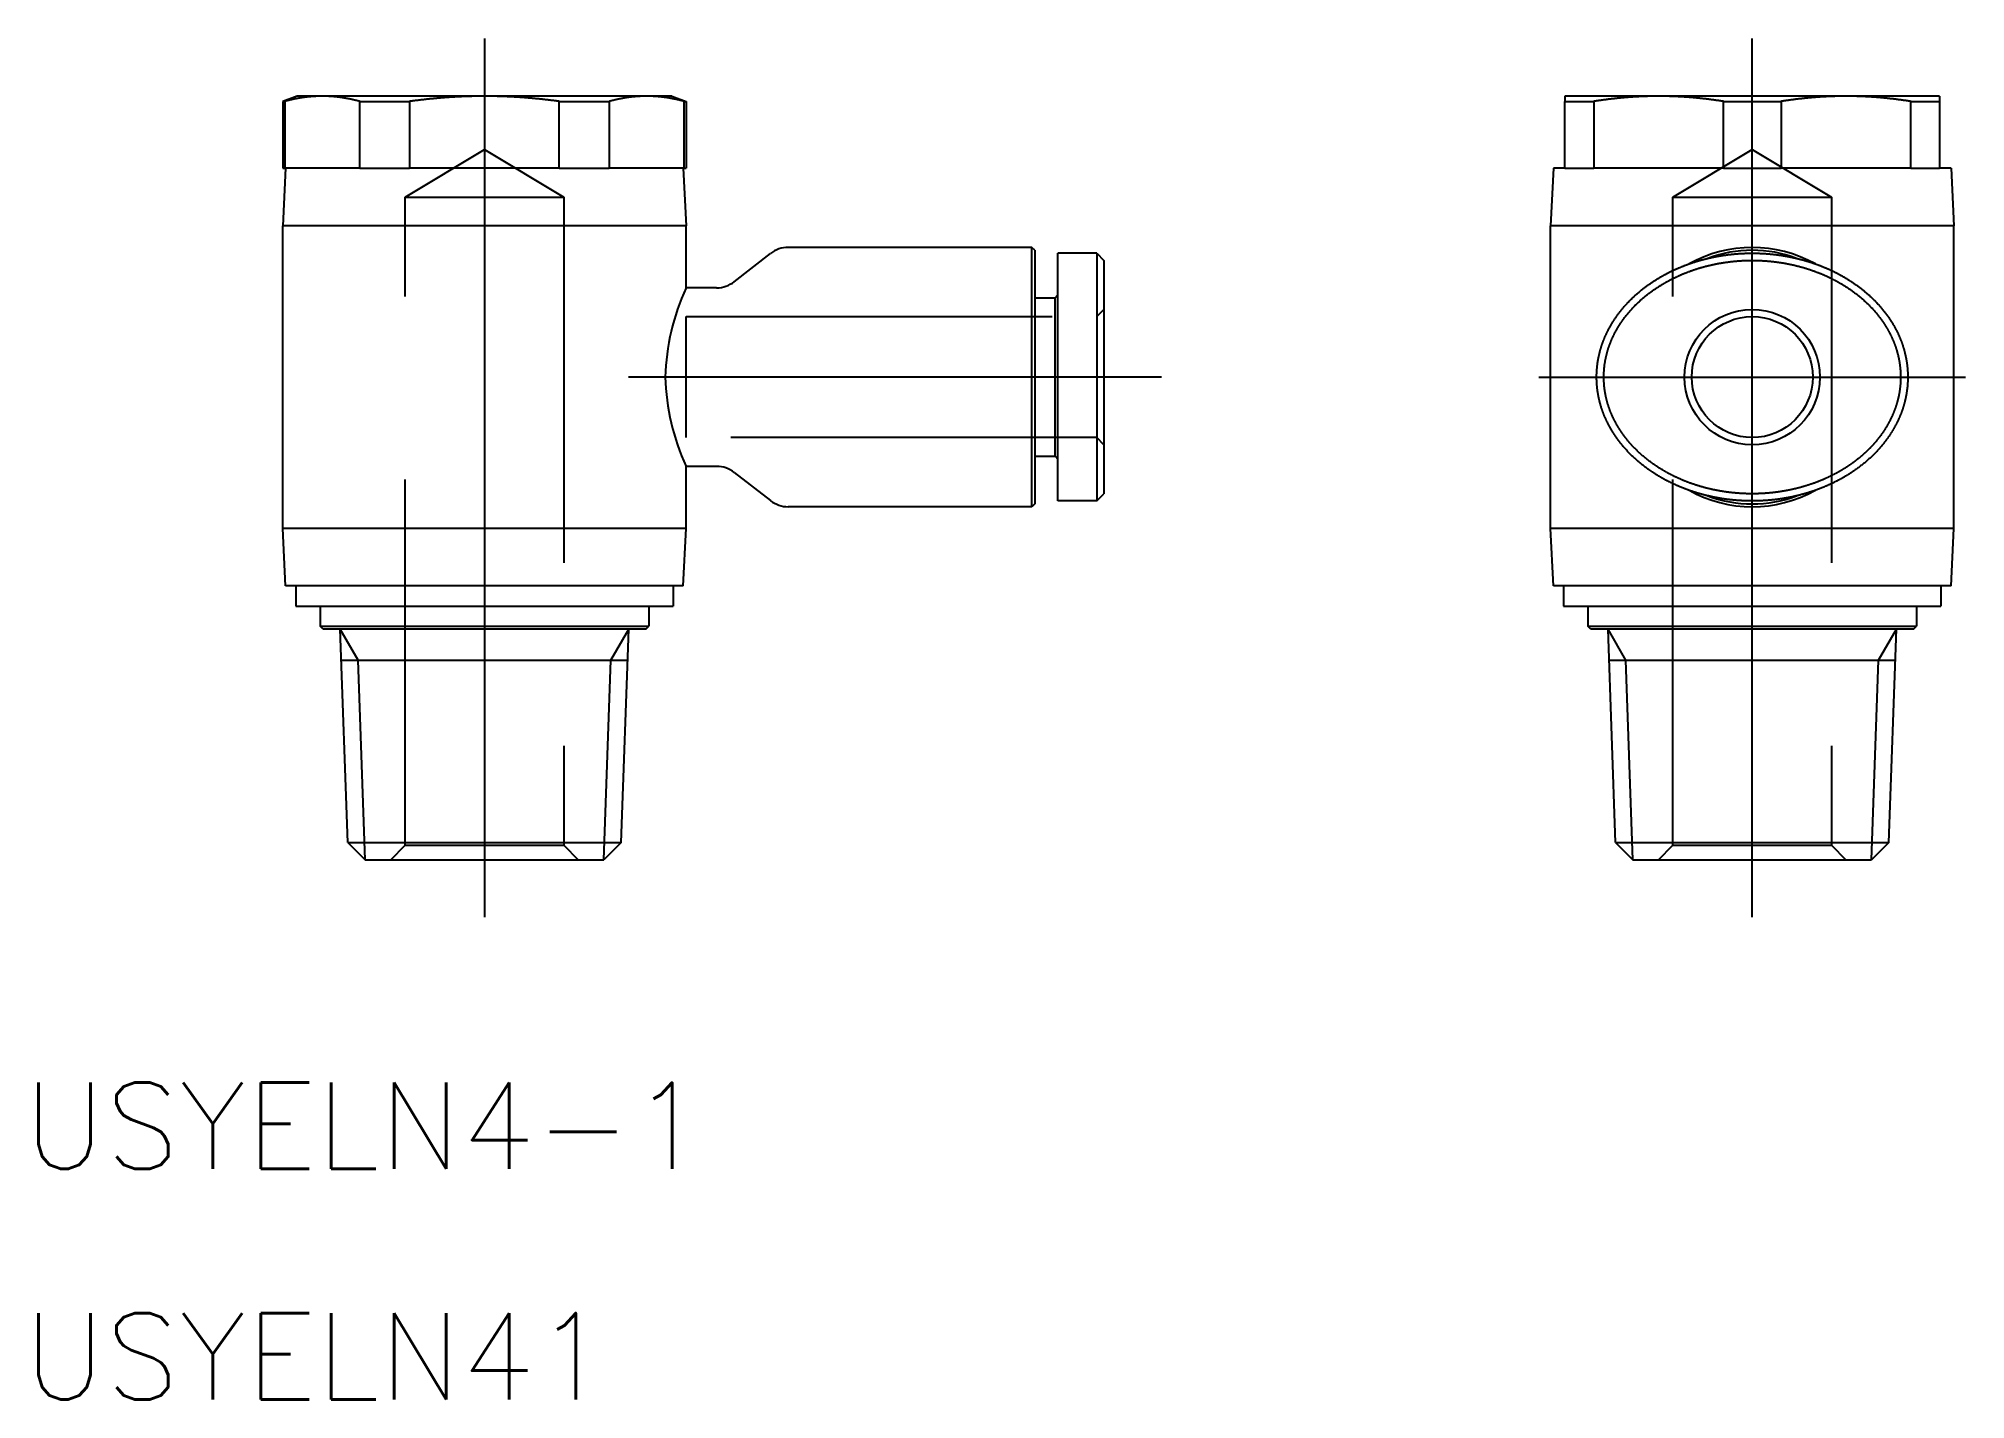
# Model space of a CAD drawing. Extents: x -37 to 29.9, y -35.5 to 11.8.
import ezdxf

# ---------------------------------------------------------------- set-up
doc = ezdxf.new("R2010")
doc.units = 0
doc.linetypes.add('CENTER', pattern=[50.8, 31.75, -6.35, 6.35, -6.35])
doc.linetypes.add('DASHED', pattern=[19.05, 12.7, -6.35])
doc.layers.get('0').update_dxf_attribs({"linetype": 'CONTINUOUS'})
doc.layers.add('CENTER', color=1, linetype='CENTER')
doc.styles.get("Standard").update_dxf_attribs({"font": 'txt.shx', "height": 3, "bigfont": 'bigfont.shx'})

msp = doc.modelspace()

# ---------------------------------------------------------------- texts
at = {"color": 7, "linetype": 'CONTINUOUS'}
for s, p in [('USYELN4-1', (-37.489, -27.483)), ('USYELN41', (-37.489, -35.483))]:
    msp.add_text(s, height=3, dxfattribs=at).set_placement(p)

# ---------------------------------------------------------------- linework, layer by layer
at = {"color": 7, "linetype": 'CONTINUOUS'}
for p, q in [((-28, 9.75), (-28.5, 9.568)), ((-28.5, 9.568), (-28.5, 7.25)), ((-28.5, 9.568), (-28.428, 9.568)), ((-28.428, 9.568), (-28.428, 7.25)), ((-27.129, 9.75), (-28, 9.75)), ((-21.5, 9.75), (-27.129, 9.75)), ((-25.83, 9.568), (-24.098, 9.568)), ((-25.83, 7.25), (-25.83, 9.568)), ((-24.098, 9.568), (-24.098, 7.25)), ((-15.871, 9.75), (-21.5, 9.75)), ((-18.902, 7.25), (-18.902, 9.568)), ((-18.902, 9.568), (-17.17, 9.568)), ((-17.17, 9.568), (-17.17, 7.25)), ((-15, 9.75), (-15.871, 9.75)), ((-15, 9.75), (-14.5, 9.568)), ((-14.572, 7.25), (-14.572, 9.568)), ((-14.572, 9.568), (-14.5, 9.568)), ((-14.5, 9.568), (-14.5, 7.25)), ((19.246, 9.75), (15.996, 9.75)), ((15.996, 9.75), (15.996, 9.568)), ((15.996, 7.25), (15.996, 9.568)), ((15.996, 9.568), (16.996, 9.568)), ((16.996, 9.568), (16.996, 7.25)), ((25.746, 9.75), (19.246, 9.75)), ((21.496, 7.25), (21.496, 9.568)), ((21.496, 9.568), (23.496, 9.568)), ((23.496, 9.568), (23.496, 7.25)), ((28.996, 9.75), (25.746, 9.75)), ((27.996, 7.25), (27.996, 9.568)), ((27.996, 9.568), (28.996, 9.568)), ((28.996, 9.75), (28.996, 9.568)), ((28.996, 9.568), (28.996, 7.25)), ((-28.4, 7.25), (-28.5, 5.25)), ((-28.5, 7.25), (-28.428, 7.25)), ((-28.287, 7.25), (-28.428, 7.25)), ((-25.972, 7.25), (-28.287, 7.25)), ((-25.83, 7.25), (-25.972, 7.25)), ((-25.83, 7.25), (-24.098, 7.25)), ((-23.815, 7.25), (-24.098, 7.25)), ((-19.185, 7.25), (-23.815, 7.25)), ((-18.902, 7.25), (-19.185, 7.25)), ((-18.902, 7.25), (-17.17, 7.25)), ((-17.028, 7.25), (-17.17, 7.25)), ((-14.713, 7.25), (-17.028, 7.25)), ((-14.572, 7.25), (-14.713, 7.25)), ((-14.6, 7.25), (-14.5, 5.25)), ((-14.572, 7.25), (-14.5, 7.25)), ((15.596, 7.25), (15.496, 5.25)), ((15.996, 7.25), (15.596, 7.25)), ((15.996, 7.25), (16.996, 7.25)), ((17.241, 7.25), (16.996, 7.25)), ((21.251, 7.25), (17.241, 7.25)), ((21.496, 7.25), (21.251, 7.25)), ((21.496, 7.25), (23.496, 7.25)), ((23.741, 7.25), (23.496, 7.25)), ((27.751, 7.25), (23.741, 7.25)), ((27.996, 7.25), (27.751, 7.25)), ((27.996, 7.25), (28.996, 7.25)), ((29.396, 7.25), (28.996, 7.25)), ((29.396, 7.25), (29.496, 5.25)), ((-14.5, 5.25), (-28.5, 5.25)), ((-28.5, -5.25), (-28.5, 5.25)), ((-14.5, 3.1), (-14.5, 5.25)), ((29.496, 5.25), (15.496, 5.25)), ((15.496, -5.25), (15.496, 5.25)), ((29.496, -5.25), (29.496, 5.25)), ((-12.829, 3.311), (-11.571, 4.289)), ((-2.5, 4.5), (-10.957, 4.5)), ((-2.5, -4.5), (-2.5, 4.5)), ((-2.4, 4.4), (-2.5, 4.5)), ((-2.4, 4.4), (-2.4, -4.4)), ((-1.6, -4.3), (-1.6, 4.3)), ((-0.25, 4.3), (-1.6, 4.3)), ((-0.25, 4.3), (-0.25, -4.3)), ((-0.25, 4.3), (0, 4.05)), ((0, 4.05), (0, -4.05)), ((-13.443, 3.1), (-14.5, 3.1)), ((-2.4, 2.75), (-1.7, 2.75)), ((-1.7, 2.75), (-1.6, 2.85)), ((-1.7, -2.75), (-1.7, 2.75)), ((-14.5, -5.25), (-14.5, -3.1)), ((-13.443, -3.1), (-14.5, -3.1)), ((-12.829, -3.311), (-11.571, -4.289)), ((-2.4, -2.75), (-1.7, -2.75)), ((-1.7, -2.75), (-1.6, -2.85)), ((-2.5, -4.5), (-10.957, -4.5)), ((-2.4, -4.4), (-2.5, -4.5)), ((-0.25, -4.3), (-1.6, -4.3)), ((-0.25, -4.3), (0, -4.05)), ((-28.4, -7.25), (-28.5, -5.25)), ((-14.5, -5.25), (-28.5, -5.25)), ((-14.6, -7.25), (-14.5, -5.25)), ((29.496, -5.25), (15.496, -5.25)), ((15.596, -7.25), (15.496, -5.25)), ((29.396, -7.25), (29.496, -5.25)), ((-14.6, -7.25), (-28.4, -7.25)), ((-28.05, -7.25), (-28.05, -7.95)), ((-14.95, -7.25), (-14.95, -7.95)), ((29.396, -7.25), (15.596, -7.25)), ((15.946, -7.25), (15.946, -7.95)), ((29.046, -7.25), (29.046, -7.95)), ((-28.05, -7.95), (-14.95, -7.95)), ((-27.2, -7.95), (-27.2, -8.65)), ((-15.8, -7.95), (-15.8, -8.65)), ((15.946, -7.95), (29.046, -7.95)), ((16.796, -7.95), (16.796, -8.65)), ((28.196, -7.95), (28.196, -8.65)), ((-27.2, -8.65), (-15.8, -8.65)), ((-27.1, -8.75), (-27.2, -8.65)), ((-15.9, -8.75), (-15.8, -8.65)), ((16.796, -8.65), (28.196, -8.65)), ((16.896, -8.75), (16.796, -8.65)), ((28.096, -8.75), (28.196, -8.65)), ((-15.9, -8.75), (-27.1, -8.75)), ((-26.246, -16.148), (-26.505, -8.75)), ((-16.754, -16.148), (-16.495, -8.75)), ((28.096, -8.75), (16.896, -8.75)), ((17.749, -16.148), (17.491, -8.75)), ((27.242, -16.148), (27.501, -8.75)), ((-26.467, -9.821), (-16.533, -9.821)), ((17.529, -9.821), (27.463, -9.821)), ((-26.246, -16.148), (-16.754, -16.148)), ((-26.246, -16.148), (-25.644, -16.75)), ((-16.754, -16.148), (-17.356, -16.75)), ((17.749, -16.148), (27.242, -16.148)), ((17.749, -16.148), (18.351, -16.75)), ((27.242, -16.148), (26.64, -16.75)), ((-25.644, -16.75), (-17.356, -16.75)), ((18.351, -16.75), (26.64, -16.75))]:
    msp.add_line(p, q, dxfattribs=at)
at = {"color": 3, "linetype": 'DASHED'}
for p, q in [((-24.25, 6.25), (-21.5, 7.902)), ((-21.5, 7.902), (-18.75, 6.25)), ((19.746, 6.25), (22.496, 7.902)), ((22.496, 7.902), (25.246, 6.25)), ((-24.25, -16.25), (-24.25, 6.25)), ((-24.25, 6.25), (-18.75, 6.25)), ((-18.75, 6.25), (-18.75, -16.25)), ((19.746, -16.25), (19.746, 6.25)), ((19.746, 6.25), (25.246, 6.25)), ((25.246, 6.25), (25.246, -16.25)), ((-14.5, 2.1), (-0.25, 2.1)), ((-14.5, -2.1), (-14.5, 2.1)), ((-0.25, 2.1), (0, 2.35)), ((-0.25, -2.1), (-14.5, -2.1)), ((0, -2.35), (-0.25, -2.1)), ((-24.75, -16.75), (-24.25, -16.25)), ((-24.25, -16.25), (-18.75, -16.25)), ((-18.75, -16.25), (-18.25, -16.75)), ((19.246, -16.75), (19.746, -16.25)), ((19.746, -16.25), (25.246, -16.25)), ((25.246, -16.25), (25.746, -16.75))]:
    msp.add_line(p, q, dxfattribs=at)
at = {"color": 3, "linetype": 'CONTINUOUS'}
for p, q in [((-25.886, -9.821), (-26.505, -8.75)), ((-17.114, -9.821), (-16.495, -8.75)), ((18.11, -9.821), (17.491, -8.75)), ((26.882, -9.821), (27.501, -8.75)), ((-25.644, -16.75), (-25.886, -9.821)), ((-17.356, -16.75), (-17.114, -9.821)), ((18.351, -16.75), (18.11, -9.821)), ((26.64, -16.75), (26.882, -9.821))]:
    msp.add_line(p, q, dxfattribs=at)
at = {"color": 7}
for points in [[(-27.129, 9.75, 0), (-27.143, 9.75, 0), (-27.156, 9.75, 0), (-27.169, 9.75, 0), (-27.183, 9.75, 0), (-27.196, 9.749, 0), (-27.21, 9.749, 0), (-27.223, 9.749, 0), (-27.236, 9.749, 0), (-27.25, 9.748, 0), (-27.263, 9.748, 0), (-27.276, 9.748, 0), (-27.29, 9.747, 0), (-27.303, 9.747, 0), (-27.317, 9.746, 0), (-27.33, 9.745, 0), (-27.343, 9.745, 0), (-27.357, 9.744, 0), (-27.37, 9.744, 0), (-27.384, 9.743, 0), (-27.397, 9.742, 0), (-27.41, 9.741, 0), (-27.424, 9.74, 0), (-27.437, 9.739, 0), (-27.45, 9.738, 0), (-27.464, 9.738, 0), (-27.477, 9.736, 0), (-27.491, 9.735, 0), (-27.504, 9.734, 0), (-27.517, 9.733, 0), (-27.531, 9.732, 0), (-27.544, 9.731, 0), (-27.558, 9.73, 0), (-27.571, 9.728, 0), (-27.584, 9.727, 0), (-27.598, 9.726, 0), (-27.611, 9.724, 0), (-27.625, 9.723, 0), (-27.638, 9.721, 0), (-27.652, 9.72, 0), (-27.665, 9.718, 0), (-27.679, 9.716, 0), (-27.692, 9.715, 0), (-27.706, 9.713, 0), (-27.719, 9.711, 0), (-27.733, 9.71, 0), (-27.746, 9.708, 0), (-27.76, 9.706, 0), (-27.773, 9.704, 0), (-27.787, 9.702, 0), (-27.8, 9.7, 0), (-27.814, 9.698, 0), (-27.828, 9.696, 0), (-27.841, 9.694, 0), (-27.855, 9.692, 0), (-27.869, 9.69, 0), (-27.882, 9.687, 0), (-27.896, 9.685, 0), (-27.909, 9.683, 0), (-27.923, 9.68, 0), (-27.937, 9.678, 0), (-27.951, 9.676, 0), (-27.964, 9.673, 0), (-27.978, 9.671, 0), (-27.992, 9.668, 0), (-28.006, 9.666, 0), (-28.019, 9.663, 0), (-28.033, 9.66, 0), (-28.047, 9.657, 0), (-28.061, 9.655, 0), (-28.075, 9.652, 0), (-28.088, 9.649, 0), (-28.102, 9.646, 0), (-28.116, 9.643, 0), (-28.13, 9.64, 0), (-28.144, 9.637, 0), (-28.158, 9.634, 0), (-28.172, 9.631, 0), (-28.186, 9.628, 0), (-28.2, 9.625, 0), (-28.214, 9.622, 0), (-28.229, 9.618, 0), (-28.243, 9.615, 0), (-28.257, 9.612, 0), (-28.271, 9.608, 0), (-28.285, 9.605, 0), (-28.299, 9.601, 0), (-28.314, 9.598, 0), (-28.328, 9.594, 0), (-28.342, 9.591, 0), (-28.356, 9.587, 0), (-28.371, 9.583, 0), (-28.385, 9.58, 0), (-28.399, 9.576, 0), (-28.414, 9.572, 0), (-28.428, 9.568, 0)], [(-25.83, 9.568, 0), (-25.845, 9.572, 0), (-25.859, 9.576, 0), (-25.873, 9.58, 0), (-25.888, 9.583, 0), (-25.902, 9.587, 0), (-25.916, 9.591, 0), (-25.931, 9.594, 0), (-25.945, 9.598, 0), (-25.959, 9.601, 0), (-25.973, 9.605, 0), (-25.988, 9.608, 0), (-26.002, 9.612, 0), (-26.016, 9.615, 0), (-26.03, 9.618, 0), (-26.044, 9.622, 0), (-26.058, 9.625, 0), (-26.072, 9.628, 0), (-26.086, 9.631, 0), (-26.1, 9.634, 0), (-26.114, 9.637, 0), (-26.128, 9.64, 0), (-26.142, 9.643, 0), (-26.156, 9.646, 0), (-26.17, 9.649, 0), (-26.184, 9.652, 0), (-26.198, 9.655, 0), (-26.211, 9.657, 0), (-26.225, 9.66, 0), (-26.239, 9.663, 0), (-26.253, 9.666, 0), (-26.267, 9.668, 0), (-26.28, 9.671, 0), (-26.294, 9.673, 0), (-26.308, 9.676, 0), (-26.322, 9.678, 0), (-26.335, 9.68, 0), (-26.349, 9.683, 0), (-26.363, 9.685, 0), (-26.376, 9.687, 0), (-26.39, 9.69, 0), (-26.404, 9.692, 0), (-26.417, 9.694, 0), (-26.431, 9.696, 0), (-26.444, 9.698, 0), (-26.458, 9.7, 0), (-26.471, 9.702, 0), (-26.485, 9.704, 0), (-26.499, 9.706, 0), (-26.512, 9.708, 0), (-26.526, 9.71, 0), (-26.539, 9.711, 0), (-26.553, 9.713, 0), (-26.566, 9.715, 0), (-26.58, 9.716, 0), (-26.593, 9.718, 0), (-26.607, 9.72, 0), (-26.62, 9.721, 0), (-26.634, 9.723, 0), (-26.647, 9.724, 0), (-26.66, 9.726, 0), (-26.674, 9.727, 0), (-26.687, 9.728, 0), (-26.701, 9.73, 0), (-26.714, 9.731, 0), (-26.727, 9.732, 0), (-26.741, 9.733, 0), (-26.754, 9.734, 0), (-26.768, 9.735, 0), (-26.781, 9.736, 0), (-26.794, 9.738, 0), (-26.808, 9.738, 0), (-26.821, 9.739, 0), (-26.835, 9.74, 0), (-26.848, 9.741, 0), (-26.861, 9.742, 0), (-26.875, 9.743, 0), (-26.888, 9.744, 0), (-26.901, 9.744, 0), (-26.915, 9.745, 0), (-26.928, 9.745, 0), (-26.942, 9.746, 0), (-26.955, 9.747, 0), (-26.968, 9.747, 0), (-26.982, 9.748, 0), (-26.995, 9.748, 0), (-27.009, 9.748, 0), (-27.022, 9.749, 0), (-27.035, 9.749, 0), (-27.049, 9.749, 0), (-27.062, 9.749, 0), (-27.076, 9.75, 0), (-27.089, 9.75, 0), (-27.102, 9.75, 0), (-27.116, 9.75, 0), (-27.129, 9.75, 0)], [(-21.5, 9.75, 0), (-21.527, 9.75, 0), (-21.554, 9.75, 0), (-21.581, 9.75, 0), (-21.607, 9.75, 0), (-21.634, 9.749, 0), (-21.661, 9.749, 0), (-21.688, 9.749, 0), (-21.714, 9.749, 0), (-21.741, 9.748, 0), (-21.768, 9.748, 0), (-21.795, 9.748, 0), (-21.822, 9.747, 0), (-21.848, 9.747, 0), (-21.875, 9.746, 0), (-21.902, 9.745, 0), (-21.928, 9.745, 0), (-21.955, 9.744, 0), (-21.982, 9.744, 0), (-22.009, 9.743, 0), (-22.035, 9.742, 0), (-22.062, 9.741, 0), (-22.089, 9.74, 0), (-22.116, 9.739, 0), (-22.143, 9.738, 0), (-22.169, 9.738, 0), (-22.196, 9.736, 0), (-22.223, 9.735, 0), (-22.25, 9.734, 0), (-22.276, 9.733, 0), (-22.303, 9.732, 0), (-22.33, 9.731, 0), (-22.357, 9.73, 0), (-22.384, 9.728, 0), (-22.411, 9.727, 0), (-22.438, 9.726, 0), (-22.465, 9.724, 0), (-22.491, 9.723, 0), (-22.518, 9.721, 0), (-22.545, 9.72, 0), (-22.572, 9.718, 0), (-22.599, 9.716, 0), (-22.626, 9.715, 0), (-22.653, 9.713, 0), (-22.68, 9.711, 0), (-22.707, 9.71, 0), (-22.734, 9.708, 0), (-22.761, 9.706, 0), (-22.788, 9.704, 0), (-22.815, 9.702, 0), (-22.843, 9.7, 0), (-22.87, 9.698, 0), (-22.897, 9.696, 0), (-22.924, 9.694, 0), (-22.951, 9.692, 0), (-22.979, 9.69, 0), (-23.006, 9.687, 0), (-23.033, 9.685, 0), (-23.061, 9.683, 0), (-23.088, 9.68, 0), (-23.115, 9.678, 0), (-23.143, 9.676, 0), (-23.17, 9.673, 0), (-23.198, 9.671, 0), (-23.225, 9.668, 0), (-23.253, 9.666, 0), (-23.28, 9.663, 0), (-23.308, 9.66, 0), (-23.336, 9.657, 0), (-23.363, 9.655, 0), (-23.391, 9.652, 0), (-23.419, 9.649, 0), (-23.447, 9.646, 0), (-23.474, 9.643, 0), (-23.502, 9.64, 0), (-23.53, 9.637, 0), (-23.558, 9.634, 0), (-23.586, 9.631, 0), (-23.614, 9.628, 0), (-23.642, 9.625, 0), (-23.67, 9.622, 0), (-23.699, 9.618, 0), (-23.727, 9.615, 0), (-23.755, 9.612, 0), (-23.783, 9.608, 0), (-23.812, 9.605, 0), (-23.84, 9.601, 0), (-23.869, 9.598, 0), (-23.897, 9.594, 0), (-23.926, 9.591, 0), (-23.954, 9.587, 0), (-23.983, 9.583, 0), (-24.012, 9.58, 0), (-24.04, 9.576, 0), (-24.069, 9.572, 0), (-24.098, 9.568, 0)], [(-18.902, 9.568, 0), (-18.931, 9.572, 0), (-18.96, 9.576, 0), (-18.988, 9.58, 0), (-19.017, 9.583, 0), (-19.046, 9.587, 0), (-19.074, 9.591, 0), (-19.103, 9.594, 0), (-19.131, 9.598, 0), (-19.16, 9.601, 0), (-19.188, 9.605, 0), (-19.217, 9.608, 0), (-19.245, 9.612, 0), (-19.273, 9.615, 0), (-19.301, 9.618, 0), (-19.33, 9.622, 0), (-19.358, 9.625, 0), (-19.386, 9.628, 0), (-19.414, 9.631, 0), (-19.442, 9.634, 0), (-19.47, 9.637, 0), (-19.498, 9.64, 0), (-19.526, 9.643, 0), (-19.553, 9.646, 0), (-19.581, 9.649, 0), (-19.609, 9.652, 0), (-19.637, 9.655, 0), (-19.664, 9.657, 0), (-19.692, 9.66, 0), (-19.72, 9.663, 0), (-19.747, 9.666, 0), (-19.775, 9.668, 0), (-19.802, 9.671, 0), (-19.83, 9.673, 0), (-19.857, 9.676, 0), (-19.885, 9.678, 0), (-19.912, 9.68, 0), (-19.939, 9.683, 0), (-19.967, 9.685, 0), (-19.994, 9.687, 0), (-20.021, 9.69, 0), (-20.049, 9.692, 0), (-20.076, 9.694, 0), (-20.103, 9.696, 0), (-20.13, 9.698, 0), (-20.157, 9.7, 0), (-20.185, 9.702, 0), (-20.212, 9.704, 0), (-20.239, 9.706, 0), (-20.266, 9.708, 0), (-20.293, 9.71, 0), (-20.32, 9.711, 0), (-20.347, 9.713, 0), (-20.374, 9.715, 0), (-20.401, 9.716, 0), (-20.428, 9.718, 0), (-20.455, 9.72, 0), (-20.482, 9.721, 0), (-20.509, 9.723, 0), (-20.535, 9.724, 0), (-20.562, 9.726, 0), (-20.589, 9.727, 0), (-20.616, 9.728, 0), (-20.643, 9.73, 0), (-20.67, 9.731, 0), (-20.697, 9.732, 0), (-20.724, 9.733, 0), (-20.75, 9.734, 0), (-20.777, 9.735, 0), (-20.804, 9.736, 0), (-20.831, 9.738, 0), (-20.857, 9.738, 0), (-20.884, 9.739, 0), (-20.911, 9.74, 0), (-20.938, 9.741, 0), (-20.965, 9.742, 0), (-20.991, 9.743, 0), (-21.018, 9.744, 0), (-21.045, 9.744, 0), (-21.072, 9.745, 0), (-21.098, 9.745, 0), (-21.125, 9.746, 0), (-21.152, 9.747, 0), (-21.178, 9.747, 0), (-21.205, 9.748, 0), (-21.232, 9.748, 0), (-21.259, 9.748, 0), (-21.286, 9.749, 0), (-21.312, 9.749, 0), (-21.339, 9.749, 0), (-21.366, 9.749, 0), (-21.393, 9.75, 0), (-21.419, 9.75, 0), (-21.446, 9.75, 0), (-21.473, 9.75, 0), (-21.5, 9.75, 0)], [(-15.871, 9.75, 0), (-15.884, 9.75, 0), (-15.898, 9.75, 0), (-15.911, 9.75, 0), (-15.925, 9.75, 0), (-15.938, 9.749, 0), (-15.951, 9.749, 0), (-15.965, 9.749, 0), (-15.978, 9.749, 0), (-15.991, 9.748, 0), (-16.005, 9.748, 0), (-16.018, 9.748, 0), (-16.032, 9.747, 0), (-16.045, 9.747, 0), (-16.058, 9.746, 0), (-16.072, 9.745, 0), (-16.085, 9.745, 0), (-16.099, 9.744, 0), (-16.112, 9.744, 0), (-16.125, 9.743, 0), (-16.139, 9.742, 0), (-16.152, 9.741, 0), (-16.165, 9.74, 0), (-16.179, 9.739, 0), (-16.192, 9.738, 0), (-16.206, 9.738, 0), (-16.219, 9.736, 0), (-16.232, 9.735, 0), (-16.246, 9.734, 0), (-16.259, 9.733, 0), (-16.273, 9.732, 0), (-16.286, 9.731, 0), (-16.299, 9.73, 0), (-16.313, 9.728, 0), (-16.326, 9.727, 0), (-16.34, 9.726, 0), (-16.353, 9.724, 0), (-16.366, 9.723, 0), (-16.38, 9.721, 0), (-16.393, 9.72, 0), (-16.407, 9.718, 0), (-16.42, 9.716, 0), (-16.434, 9.715, 0), (-16.447, 9.713, 0), (-16.461, 9.711, 0), (-16.474, 9.71, 0), (-16.488, 9.708, 0), (-16.501, 9.706, 0), (-16.515, 9.704, 0), (-16.529, 9.702, 0), (-16.542, 9.7, 0), (-16.556, 9.698, 0), (-16.569, 9.696, 0), (-16.583, 9.694, 0), (-16.596, 9.692, 0), (-16.61, 9.69, 0), (-16.624, 9.687, 0), (-16.637, 9.685, 0), (-16.651, 9.683, 0), (-16.665, 9.68, 0), (-16.678, 9.678, 0), (-16.692, 9.676, 0), (-16.706, 9.673, 0), (-16.72, 9.671, 0), (-16.733, 9.668, 0), (-16.747, 9.666, 0), (-16.761, 9.663, 0), (-16.775, 9.66, 0), (-16.789, 9.657, 0), (-16.802, 9.655, 0), (-16.816, 9.652, 0), (-16.83, 9.649, 0), (-16.844, 9.646, 0), (-16.858, 9.643, 0), (-16.872, 9.64, 0), (-16.886, 9.637, 0), (-16.9, 9.634, 0), (-16.914, 9.631, 0), (-16.928, 9.628, 0), (-16.942, 9.625, 0), (-16.956, 9.622, 0), (-16.97, 9.618, 0), (-16.984, 9.615, 0), (-16.998, 9.612, 0), (-17.012, 9.608, 0), (-17.027, 9.605, 0), (-17.041, 9.601, 0), (-17.055, 9.598, 0), (-17.069, 9.594, 0), (-17.084, 9.591, 0), (-17.098, 9.587, 0), (-17.112, 9.583, 0), (-17.127, 9.58, 0), (-17.141, 9.576, 0), (-17.155, 9.572, 0), (-17.17, 9.568, 0)], [(-14.572, 9.568, 0), (-14.586, 9.572, 0), (-14.601, 9.576, 0), (-14.615, 9.58, 0), (-14.629, 9.583, 0), (-14.644, 9.587, 0), (-14.658, 9.591, 0), (-14.672, 9.594, 0), (-14.687, 9.598, 0), (-14.701, 9.601, 0), (-14.715, 9.605, 0), (-14.729, 9.608, 0), (-14.743, 9.612, 0), (-14.757, 9.615, 0), (-14.771, 9.618, 0), (-14.786, 9.622, 0), (-14.8, 9.625, 0), (-14.814, 9.628, 0), (-14.828, 9.631, 0), (-14.842, 9.634, 0), (-14.856, 9.637, 0), (-14.87, 9.64, 0), (-14.884, 9.643, 0), (-14.898, 9.646, 0), (-14.912, 9.649, 0), (-14.925, 9.652, 0), (-14.939, 9.655, 0), (-14.953, 9.657, 0), (-14.967, 9.66, 0), (-14.981, 9.663, 0), (-14.995, 9.666, 0), (-15.008, 9.668, 0), (-15.022, 9.671, 0), (-15.036, 9.673, 0), (-15.05, 9.676, 0), (-15.063, 9.678, 0), (-15.077, 9.68, 0), (-15.091, 9.683, 0), (-15.104, 9.685, 0), (-15.118, 9.687, 0), (-15.132, 9.69, 0), (-15.145, 9.692, 0), (-15.159, 9.694, 0), (-15.172, 9.696, 0), (-15.186, 9.698, 0), (-15.2, 9.7, 0), (-15.213, 9.702, 0), (-15.227, 9.704, 0), (-15.24, 9.706, 0), (-15.254, 9.708, 0), (-15.267, 9.71, 0), (-15.281, 9.711, 0), (-15.294, 9.713, 0), (-15.308, 9.715, 0), (-15.321, 9.716, 0), (-15.335, 9.718, 0), (-15.348, 9.72, 0), (-15.362, 9.721, 0), (-15.375, 9.723, 0), (-15.389, 9.724, 0), (-15.402, 9.726, 0), (-15.415, 9.727, 0), (-15.429, 9.728, 0), (-15.442, 9.73, 0), (-15.456, 9.731, 0), (-15.469, 9.732, 0), (-15.483, 9.733, 0), (-15.496, 9.734, 0), (-15.509, 9.735, 0), (-15.523, 9.736, 0), (-15.536, 9.738, 0), (-15.55, 9.738, 0), (-15.563, 9.739, 0), (-15.576, 9.74, 0), (-15.59, 9.741, 0), (-15.603, 9.742, 0), (-15.617, 9.743, 0), (-15.63, 9.744, 0), (-15.643, 9.744, 0), (-15.657, 9.745, 0), (-15.67, 9.745, 0), (-15.683, 9.746, 0), (-15.697, 9.747, 0), (-15.71, 9.747, 0), (-15.723, 9.748, 0), (-15.737, 9.748, 0), (-15.75, 9.748, 0), (-15.764, 9.749, 0), (-15.777, 9.749, 0), (-15.79, 9.749, 0), (-15.804, 9.749, 0), (-15.817, 9.75, 0), (-15.831, 9.75, 0), (-15.844, 9.75, 0), (-15.857, 9.75, 0), (-15.871, 9.75, 0)], [(19.246, 9.75, 0), (19.223, 9.75, 0), (19.199, 9.75, 0), (19.176, 9.75, 0), (19.153, 9.75, 0), (19.13, 9.749, 0), (19.107, 9.749, 0), (19.083, 9.749, 0), (19.06, 9.749, 0), (19.037, 9.748, 0), (19.014, 9.748, 0), (18.991, 9.748, 0), (18.967, 9.747, 0), (18.944, 9.747, 0), (18.921, 9.746, 0), (18.898, 9.745, 0), (18.875, 9.745, 0), (18.852, 9.744, 0), (18.828, 9.744, 0), (18.805, 9.743, 0), (18.782, 9.742, 0), (18.759, 9.741, 0), (18.736, 9.74, 0), (18.712, 9.739, 0), (18.689, 9.738, 0), (18.666, 9.738, 0), (18.643, 9.736, 0), (18.62, 9.735, 0), (18.597, 9.734, 0), (18.573, 9.733, 0), (18.55, 9.732, 0), (18.527, 9.731, 0), (18.504, 9.73, 0), (18.48, 9.728, 0), (18.457, 9.727, 0), (18.434, 9.726, 0), (18.411, 9.724, 0), (18.387, 9.723, 0), (18.364, 9.721, 0), (18.341, 9.72, 0), (18.317, 9.718, 0), (18.294, 9.716, 0), (18.271, 9.715, 0), (18.247, 9.713, 0), (18.224, 9.711, 0), (18.201, 9.71, 0), (18.177, 9.708, 0), (18.154, 9.706, 0), (18.13, 9.704, 0), (18.107, 9.702, 0), (18.083, 9.7, 0), (18.06, 9.698, 0), (18.036, 9.696, 0), (18.012, 9.694, 0), (17.989, 9.692, 0), (17.965, 9.69, 0), (17.942, 9.687, 0), (17.918, 9.685, 0), (17.894, 9.683, 0), (17.871, 9.68, 0), (17.847, 9.678, 0), (17.823, 9.676, 0), (17.799, 9.673, 0), (17.776, 9.671, 0), (17.752, 9.668, 0), (17.728, 9.666, 0), (17.704, 9.663, 0), (17.68, 9.66, 0), (17.656, 9.657, 0), (17.632, 9.655, 0), (17.608, 9.652, 0), (17.584, 9.649, 0), (17.56, 9.646, 0), (17.536, 9.643, 0), (17.512, 9.64, 0), (17.488, 9.637, 0), (17.463, 9.634, 0), (17.439, 9.631, 0), (17.415, 9.628, 0), (17.391, 9.625, 0), (17.366, 9.622, 0), (17.342, 9.618, 0), (17.317, 9.615, 0), (17.293, 9.612, 0), (17.268, 9.608, 0), (17.244, 9.605, 0), (17.219, 9.601, 0), (17.195, 9.598, 0), (17.17, 9.594, 0), (17.145, 9.591, 0), (17.12, 9.587, 0), (17.096, 9.583, 0), (17.071, 9.58, 0), (17.046, 9.576, 0), (17.021, 9.572, 0), (16.996, 9.568, 0)], [(21.496, 9.568, 0), (21.471, 9.572, 0), (21.446, 9.576, 0), (21.421, 9.58, 0), (21.396, 9.583, 0), (21.371, 9.587, 0), (21.346, 9.591, 0), (21.322, 9.594, 0), (21.297, 9.598, 0), (21.272, 9.601, 0), (21.248, 9.605, 0), (21.223, 9.608, 0), (21.199, 9.612, 0), (21.174, 9.615, 0), (21.15, 9.618, 0), (21.125, 9.622, 0), (21.101, 9.625, 0), (21.077, 9.628, 0), (21.052, 9.631, 0), (21.028, 9.634, 0), (21.004, 9.637, 0), (20.98, 9.64, 0), (20.956, 9.643, 0), (20.932, 9.646, 0), (20.907, 9.649, 0), (20.884, 9.652, 0), (20.86, 9.655, 0), (20.835, 9.657, 0), (20.811, 9.66, 0), (20.788, 9.663, 0), (20.764, 9.666, 0), (20.74, 9.668, 0), (20.716, 9.671, 0), (20.692, 9.673, 0), (20.668, 9.676, 0), (20.645, 9.678, 0), (20.621, 9.68, 0), (20.597, 9.683, 0), (20.574, 9.685, 0), (20.55, 9.687, 0), (20.526, 9.69, 0), (20.503, 9.692, 0), (20.479, 9.694, 0), (20.456, 9.696, 0), (20.432, 9.698, 0), (20.409, 9.7, 0), (20.385, 9.702, 0), (20.361, 9.704, 0), (20.338, 9.706, 0), (20.315, 9.708, 0), (20.291, 9.71, 0), (20.268, 9.711, 0), (20.244, 9.713, 0), (20.221, 9.715, 0), (20.198, 9.716, 0), (20.174, 9.718, 0), (20.151, 9.72, 0), (20.128, 9.721, 0), (20.104, 9.723, 0), (20.081, 9.724, 0), (20.058, 9.726, 0), (20.035, 9.727, 0), (20.011, 9.728, 0), (19.988, 9.73, 0), (19.965, 9.731, 0), (19.942, 9.732, 0), (19.918, 9.733, 0), (19.895, 9.734, 0), (19.872, 9.735, 0), (19.849, 9.736, 0), (19.826, 9.738, 0), (19.802, 9.738, 0), (19.779, 9.739, 0), (19.756, 9.74, 0), (19.733, 9.741, 0), (19.71, 9.742, 0), (19.686, 9.743, 0), (19.663, 9.744, 0), (19.64, 9.744, 0), (19.617, 9.745, 0), (19.594, 9.745, 0), (19.571, 9.746, 0), (19.547, 9.747, 0), (19.524, 9.747, 0), (19.501, 9.748, 0), (19.478, 9.748, 0), (19.455, 9.748, 0), (19.431, 9.749, 0), (19.408, 9.749, 0), (19.385, 9.749, 0), (19.362, 9.749, 0), (19.339, 9.75, 0), (19.316, 9.75, 0), (19.292, 9.75, 0), (19.269, 9.75, 0), (19.246, 9.75, 0)], [(25.746, 9.75, 0), (25.723, 9.75, 0), (25.699, 9.75, 0), (25.676, 9.75, 0), (25.653, 9.75, 0), (25.63, 9.749, 0), (25.607, 9.749, 0), (25.583, 9.749, 0), (25.56, 9.749, 0), (25.537, 9.748, 0), (25.514, 9.748, 0), (25.491, 9.748, 0), (25.467, 9.747, 0), (25.444, 9.747, 0), (25.421, 9.746, 0), (25.398, 9.745, 0), (25.375, 9.745, 0), (25.352, 9.744, 0), (25.328, 9.744, 0), (25.305, 9.743, 0), (25.282, 9.742, 0), (25.259, 9.741, 0), (25.236, 9.74, 0), (25.212, 9.739, 0), (25.189, 9.738, 0), (25.166, 9.738, 0), (25.143, 9.736, 0), (25.12, 9.735, 0), (25.097, 9.734, 0), (25.073, 9.733, 0), (25.05, 9.732, 0), (25.027, 9.731, 0), (25.004, 9.73, 0), (24.98, 9.728, 0), (24.957, 9.727, 0), (24.934, 9.726, 0), (24.911, 9.724, 0), (24.887, 9.723, 0), (24.864, 9.721, 0), (24.841, 9.72, 0), (24.817, 9.718, 0), (24.794, 9.716, 0), (24.771, 9.715, 0), (24.747, 9.713, 0), (24.724, 9.711, 0), (24.701, 9.71, 0), (24.677, 9.708, 0), (24.654, 9.706, 0), (24.63, 9.704, 0), (24.607, 9.702, 0), (24.583, 9.7, 0), (24.56, 9.698, 0), (24.536, 9.696, 0), (24.512, 9.694, 0), (24.489, 9.692, 0), (24.465, 9.69, 0), (24.442, 9.687, 0), (24.418, 9.685, 0), (24.394, 9.683, 0), (24.371, 9.68, 0), (24.347, 9.678, 0), (24.323, 9.676, 0), (24.299, 9.673, 0), (24.276, 9.671, 0), (24.252, 9.668, 0), (24.228, 9.666, 0), (24.204, 9.663, 0), (24.18, 9.66, 0), (24.156, 9.657, 0), (24.132, 9.655, 0), (24.108, 9.652, 0), (24.084, 9.649, 0), (24.06, 9.646, 0), (24.036, 9.643, 0), (24.012, 9.64, 0), (23.988, 9.637, 0), (23.963, 9.634, 0), (23.939, 9.631, 0), (23.915, 9.628, 0), (23.891, 9.625, 0), (23.866, 9.622, 0), (23.842, 9.618, 0), (23.817, 9.615, 0), (23.793, 9.612, 0), (23.768, 9.608, 0), (23.744, 9.605, 0), (23.719, 9.601, 0), (23.695, 9.598, 0), (23.67, 9.594, 0), (23.645, 9.591, 0), (23.62, 9.587, 0), (23.596, 9.583, 0), (23.571, 9.58, 0), (23.546, 9.576, 0), (23.521, 9.572, 0), (23.496, 9.568, 0)], [(27.996, 9.568, 0), (27.971, 9.572, 0), (27.946, 9.576, 0), (27.921, 9.58, 0), (27.896, 9.583, 0), (27.871, 9.587, 0), (27.846, 9.591, 0), (27.822, 9.594, 0), (27.797, 9.598, 0), (27.772, 9.601, 0), (27.748, 9.605, 0), (27.723, 9.608, 0), (27.699, 9.612, 0), (27.674, 9.615, 0), (27.65, 9.618, 0), (27.625, 9.622, 0), (27.601, 9.625, 0), (27.577, 9.628, 0), (27.552, 9.631, 0), (27.528, 9.634, 0), (27.504, 9.637, 0), (27.48, 9.64, 0), (27.456, 9.643, 0), (27.432, 9.646, 0), (27.407, 9.649, 0), (27.384, 9.652, 0), (27.36, 9.655, 0), (27.335, 9.657, 0), (27.311, 9.66, 0), (27.288, 9.663, 0), (27.264, 9.666, 0), (27.24, 9.668, 0), (27.216, 9.671, 0), (27.192, 9.673, 0), (27.168, 9.676, 0), (27.145, 9.678, 0), (27.121, 9.68, 0), (27.097, 9.683, 0), (27.074, 9.685, 0), (27.05, 9.687, 0), (27.026, 9.69, 0), (27.003, 9.692, 0), (26.979, 9.694, 0), (26.956, 9.696, 0), (26.932, 9.698, 0), (26.909, 9.7, 0), (26.885, 9.702, 0), (26.861, 9.704, 0), (26.838, 9.706, 0), (26.815, 9.708, 0), (26.791, 9.71, 0), (26.768, 9.711, 0), (26.744, 9.713, 0), (26.721, 9.715, 0), (26.698, 9.716, 0), (26.674, 9.718, 0), (26.651, 9.72, 0), (26.628, 9.721, 0), (26.604, 9.723, 0), (26.581, 9.724, 0), (26.558, 9.726, 0), (26.535, 9.727, 0), (26.511, 9.728, 0), (26.488, 9.73, 0), (26.465, 9.731, 0), (26.442, 9.732, 0), (26.418, 9.733, 0), (26.395, 9.734, 0), (26.372, 9.735, 0), (26.349, 9.736, 0), (26.326, 9.738, 0), (26.302, 9.738, 0), (26.279, 9.739, 0), (26.256, 9.74, 0), (26.233, 9.741, 0), (26.21, 9.742, 0), (26.186, 9.743, 0), (26.163, 9.744, 0), (26.14, 9.744, 0), (26.117, 9.745, 0), (26.094, 9.745, 0), (26.071, 9.746, 0), (26.047, 9.747, 0), (26.024, 9.747, 0), (26.001, 9.748, 0), (25.978, 9.748, 0), (25.955, 9.748, 0), (25.931, 9.749, 0), (25.908, 9.749, 0), (25.885, 9.749, 0), (25.862, 9.749, 0), (25.839, 9.75, 0), (25.816, 9.75, 0), (25.792, 9.75, 0), (25.769, 9.75, 0), (25.746, 9.75, 0)], [(22.496, 4.3, 0), (22.507, 4.3, 0), (22.518, 4.3, 0), (22.529, 4.3, 0), (22.54, 4.3, 0), (22.551, 4.3, 0), (22.562, 4.3, 0), (22.573, 4.3, 0), (22.584, 4.299, 0), (22.595, 4.299, 0), (22.606, 4.299, 0), (22.617, 4.299, 0), (22.628, 4.299, 0), (22.639, 4.299, 0), (22.65, 4.298, 0), (22.661, 4.298, 0), (22.672, 4.298, 0), (22.683, 4.298, 0), (22.694, 4.297, 0), (22.705, 4.297, 0), (22.716, 4.297, 0), (22.727, 4.296, 0), (22.738, 4.296, 0), (22.749, 4.296, 0), (22.76, 4.295, 0), (22.771, 4.295, 0), (22.782, 4.294, 0), (22.793, 4.294, 0), (22.804, 4.293, 0), (22.815, 4.293, 0), (22.826, 4.292, 0), (22.837, 4.292, 0), (22.848, 4.291, 0), (22.859, 4.291, 0), (22.87, 4.29, 0), (22.881, 4.289, 0), (22.893, 4.289, 0), (22.904, 4.288, 0), (22.915, 4.287, 0), (22.926, 4.287, 0), (22.938, 4.286, 0), (22.949, 4.285, 0), (22.96, 4.284, 0), (22.971, 4.284, 0), (22.983, 4.283, 0), (22.994, 4.282, 0), (23.006, 4.281, 0), (23.017, 4.28, 0), (23.029, 4.279, 0), (23.04, 4.278, 0), (23.052, 4.277, 0), (23.063, 4.276, 0), (23.075, 4.275, 0), (23.086, 4.274, 0), (23.098, 4.273, 0), (23.11, 4.272, 0), (23.122, 4.271, 0), (23.133, 4.27, 0), (23.145, 4.269, 0), (23.157, 4.268, 0), (23.169, 4.266, 0), (23.181, 4.265, 0), (23.193, 4.264, 0), (23.205, 4.263, 0), (23.217, 4.262, 0), (23.229, 4.26, 0), (23.241, 4.259, 0), (23.253, 4.258, 0), (23.266, 4.256, 0), (23.278, 4.255, 0), (23.29, 4.253, 0), (23.303, 4.252, 0), (23.315, 4.25, 0), (23.328, 4.249, 0), (23.34, 4.247, 0), (23.353, 4.246, 0), (23.366, 4.244, 0), (23.378, 4.242, 0), (23.391, 4.241, 0), (23.404, 4.239, 0), (23.417, 4.237, 0), (23.43, 4.235, 0), (23.443, 4.233, 0), (23.456, 4.232, 0), (23.469, 4.23, 0), (23.482, 4.228, 0), (23.495, 4.226, 0), (23.509, 4.224, 0), (23.522, 4.222, 0), (23.536, 4.22, 0), (23.549, 4.217, 0), (23.563, 4.215, 0), (23.576, 4.213, 0), (23.59, 4.211, 0), (23.604, 4.209, 0), (23.618, 4.206, 0), (23.631, 4.204, 0), (23.645, 4.201, 0), (23.659, 4.199, 0), (23.674, 4.197, 0), (23.688, 4.194, 0), (23.702, 4.191, 0), (23.716, 4.189, 0), (23.73, 4.186, 0), (23.745, 4.183, 0), (23.759, 4.181, 0), (23.773, 4.178, 0), (23.788, 4.175, 0), (23.802, 4.172, 0), (23.817, 4.169, 0), (23.832, 4.166, 0), (23.846, 4.163, 0), (23.861, 4.16, 0), (23.876, 4.157, 0), (23.891, 4.154, 0), (23.905, 4.151, 0), (23.92, 4.148, 0), (23.935, 4.144, 0), (23.95, 4.141, 0), (23.965, 4.138, 0), (23.98, 4.134, 0), (23.995, 4.131, 0), (24.011, 4.127, 0), (24.026, 4.124, 0), (24.041, 4.12, 0), (24.056, 4.117, 0), (24.072, 4.113, 0), (24.087, 4.109, 0), (24.102, 4.105, 0), (24.118, 4.101, 0), (24.133, 4.098, 0), (24.149, 4.094, 0), (24.164, 4.09, 0), (24.18, 4.086, 0), (24.195, 4.081, 0), (24.211, 4.077, 0), (24.227, 4.073, 0), (24.242, 4.069, 0), (24.258, 4.065, 0), (24.274, 4.06, 0), (24.289, 4.056, 0), (24.305, 4.051, 0), (24.321, 4.047, 0), (24.337, 4.042, 0), (24.353, 4.038, 0), (24.369, 4.033, 0), (24.384, 4.028, 0), (24.4, 4.024, 0), (24.416, 4.019, 0), (24.432, 4.014, 0), (24.448, 4.009, 0), (24.464, 4.004, 0), (24.48, 3.999, 0), (24.496, 3.994, 0), (24.512, 3.989, 0), (24.529, 3.983, 0), (24.545, 3.978, 0), (24.561, 3.973, 0), (24.577, 3.968, 0), (24.593, 3.962, 0), (24.61, 3.957, 0), (24.626, 3.951, 0), (24.642, 3.946, 0), (24.658, 3.94, 0), (24.674, 3.934, 0), (24.691, 3.929, 0), (24.707, 3.923, 0), (24.723, 3.917, 0), (24.74, 3.911, 0), (24.756, 3.905, 0), (24.772, 3.899, 0), (24.789, 3.893, 0), (24.805, 3.887, 0), (24.822, 3.881, 0), (24.838, 3.874, 0), (24.854, 3.868, 0), (24.871, 3.862, 0), (24.887, 3.855, 0), (24.904, 3.849, 0), (24.92, 3.842, 0), (24.937, 3.835, 0), (24.953, 3.829, 0), (24.97, 3.822, 0), (24.986, 3.815, 0), (25.003, 3.808, 0), (25.019, 3.802, 0), (25.035, 3.795, 0), (25.052, 3.788, 0), (25.069, 3.78, 0), (25.085, 3.773, 0), (25.102, 3.766, 0), (25.118, 3.759, 0), (25.134, 3.752, 0), (25.151, 3.744, 0), (25.168, 3.737, 0), (25.184, 3.729, 0), (25.201, 3.722, 0), (25.217, 3.714, 0), (25.234, 3.706, 0), (25.25, 3.699, 0), (25.267, 3.691, 0), (25.283, 3.683, 0), (25.3, 3.675, 0), (25.316, 3.667, 0), (25.333, 3.659, 0), (25.349, 3.651, 0), (25.366, 3.642, 0), (25.382, 3.634, 0), (25.399, 3.626, 0), (25.415, 3.617, 0), (25.431, 3.609, 0), (25.448, 3.601, 0), (25.464, 3.592, 0), (25.481, 3.583, 0), (25.497, 3.575, 0), (25.514, 3.566, 0), (25.53, 3.557, 0), (25.547, 3.548, 0), (25.563, 3.539, 0), (25.579, 3.53, 0), (25.596, 3.521, 0), (25.612, 3.512, 0), (25.628, 3.503, 0), (25.645, 3.493, 0), (25.661, 3.484, 0), (25.677, 3.474, 0), (25.693, 3.465, 0), (25.71, 3.455, 0), (25.726, 3.446, 0), (25.742, 3.436, 0), (25.758, 3.426, 0), (25.774, 3.417, 0), (25.79, 3.407, 0), (25.806, 3.397, 0), (25.823, 3.387, 0), (25.839, 3.377, 0), (25.855, 3.367, 0), (25.871, 3.357, 0), (25.887, 3.346, 0), (25.902, 3.336, 0), (25.918, 3.326, 0), (25.934, 3.315, 0), (25.95, 3.305, 0), (25.966, 3.294, 0), (25.982, 3.284, 0), (25.997, 3.273, 0), (26.013, 3.262, 0), (26.029, 3.252, 0), (26.045, 3.241, 0), (26.06, 3.23, 0), (26.076, 3.219, 0), (26.091, 3.208, 0), (26.107, 3.197, 0), (26.122, 3.186, 0), (26.138, 3.174, 0), (26.153, 3.163, 0), (26.169, 3.152, 0), (26.184, 3.14, 0), (26.199, 3.129, 0), (26.215, 3.118, 0), (26.23, 3.106, 0), (26.245, 3.094, 0), (26.26, 3.083, 0), (26.275, 3.071, 0), (26.29, 3.059, 0), (26.305, 3.047, 0), (26.32, 3.036, 0), (26.335, 3.024, 0), (26.35, 3.012, 0), (26.365, 3, 0), (26.38, 2.987, 0), (26.394, 2.975, 0), (26.409, 2.963, 0), (26.424, 2.951, 0), (26.438, 2.938, 0), (26.453, 2.926, 0), (26.467, 2.914, 0), (26.482, 2.901, 0), (26.496, 2.888, 0), (26.51, 2.876, 0), (26.525, 2.863, 0), (26.539, 2.85, 0), (26.553, 2.838, 0), (26.567, 2.825, 0), (26.581, 2.812, 0), (26.595, 2.799, 0), (26.609, 2.786, 0), (26.623, 2.773, 0), (26.637, 2.76, 0), (26.651, 2.747, 0), (26.664, 2.733, 0), (26.678, 2.72, 0), (26.692, 2.707, 0), (26.705, 2.694, 0), (26.718, 2.68, 0), (26.732, 2.667, 0), (26.745, 2.653, 0), (26.758, 2.64, 0), (26.772, 2.626, 0), (26.785, 2.612, 0), (26.798, 2.599, 0), (26.811, 2.585, 0), (26.824, 2.571, 0), (26.837, 2.558, 0), (26.849, 2.544, 0), (26.862, 2.53, 0), (26.875, 2.516, 0), (26.887, 2.502, 0), (26.9, 2.488, 0), (26.913, 2.474, 0), (26.925, 2.46, 0), (26.937, 2.445, 0), (26.95, 2.431, 0), (26.962, 2.417, 0), (26.974, 2.403, 0), (26.986, 2.388, 0), (26.998, 2.374, 0), (27.01, 2.36, 0), (27.022, 2.345, 0), (27.034, 2.331, 0), (27.045, 2.316, 0), (27.057, 2.302, 0), (27.068, 2.287, 0), (27.08, 2.273, 0), (27.091, 2.258, 0), (27.103, 2.243, 0), (27.114, 2.228, 0), (27.125, 2.214, 0), (27.136, 2.199, 0), (27.147, 2.184, 0), (27.158, 2.169, 0), (27.169, 2.154, 0), (27.18, 2.139, 0), (27.191, 2.124, 0), (27.201, 2.109, 0), (27.212, 2.094, 0), (27.222, 2.079, 0), (27.233, 2.064, 0), (27.243, 2.049, 0), (27.253, 2.034, 0), (27.264, 2.019, 0), (27.274, 2.004, 0), (27.284, 1.988, 0), (27.294, 1.973, 0), (27.304, 1.958, 0), (27.313, 1.943, 0), (27.323, 1.927, 0), (27.333, 1.912, 0), (27.342, 1.896, 0), (27.352, 1.881, 0), (27.361, 1.866, 0), (27.37, 1.85, 0), (27.38, 1.835, 0), (27.389, 1.819, 0), (27.398, 1.804, 0), (27.407, 1.788, 0), (27.416, 1.772, 0), (27.425, 1.757, 0), (27.433, 1.741, 0), (27.442, 1.725, 0), (27.451, 1.71, 0), (27.459, 1.694, 0), (27.468, 1.678, 0), (27.476, 1.662, 0), (27.484, 1.647, 0), (27.492, 1.631, 0), (27.5, 1.615, 0), (27.509, 1.599, 0), (27.516, 1.583, 0), (27.524, 1.567, 0), (27.532, 1.551, 0), (27.54, 1.535, 0), (27.547, 1.519, 0), (27.555, 1.503, 0), (27.562, 1.487, 0), (27.57, 1.471, 0), (27.577, 1.455, 0), (27.584, 1.439, 0), (27.591, 1.423, 0), (27.599, 1.407, 0), (27.605, 1.391, 0), (27.612, 1.375, 0), (27.619, 1.359, 0), (27.626, 1.342, 0), (27.633, 1.326, 0), (27.639, 1.31, 0), (27.646, 1.294, 0), (27.652, 1.277, 0), (27.658, 1.261, 0), (27.665, 1.245, 0), (27.671, 1.229, 0), (27.677, 1.212, 0), (27.683, 1.196, 0), (27.689, 1.18, 0), (27.695, 1.163, 0), (27.7, 1.147, 0), (27.706, 1.13, 0), (27.711, 1.114, 0), (27.717, 1.098, 0), (27.722, 1.081, 0), (27.728, 1.065, 0), (27.733, 1.048, 0), (27.738, 1.032, 0), (27.743, 1.015, 0), (27.748, 0.999, 0), (27.753, 0.982, 0), (27.758, 0.966, 0), (27.763, 0.949, 0), (27.767, 0.933, 0), (27.772, 0.916, 0), (27.776, 0.9, 0), (27.781, 0.883, 0), (27.785, 0.866, 0), (27.789, 0.85, 0), (27.794, 0.833, 0), (27.797, 0.817, 0), (27.802, 0.8, 0), (27.805, 0.783, 0), (27.809, 0.767, 0), (27.813, 0.75, 0), (27.817, 0.734, 0), (27.82, 0.717, 0), (27.824, 0.7, 0), (27.827, 0.684, 0), (27.831, 0.667, 0), (27.834, 0.65, 0), (27.837, 0.633, 0), (27.84, 0.617, 0), (27.843, 0.6, 0), (27.846, 0.583, 0), (27.849, 0.567, 0), (27.852, 0.55, 0), (27.854, 0.533, 0), (27.857, 0.516, 0), (27.859, 0.5, 0), (27.862, 0.483, 0), (27.864, 0.466, 0), (27.866, 0.449, 0), (27.868, 0.433, 0), (27.87, 0.416, 0), (27.872, 0.399, 0), (27.874, 0.382, 0), (27.876, 0.366, 0), (27.878, 0.349, 0), (27.88, 0.332, 0), (27.881, 0.315, 0), (27.883, 0.298, 0), (27.884, 0.282, 0), (27.886, 0.265, 0), (27.887, 0.248, 0), (27.888, 0.231, 0), (27.889, 0.214, 0), (27.89, 0.198, 0), (27.891, 0.181, 0), (27.892, 0.164, 0), (27.893, 0.147, 0), (27.893, 0.13, 0), (27.894, 0.113, 0), (27.895, 0.097, 0), (27.895, 0.08, 0), (27.895, 0.063, 0), (27.895, 0.046, 0), (27.896, 0.029, 0), (27.896, 0.013, 0), (27.896, -0.004, 0), (27.896, -0.021, 0), (27.896, -0.038, 0), (27.895, -0.055, 0), (27.895, -0.071, 0), (27.895, -0.088, 0), (27.894, -0.105, 0), (27.894, -0.122, 0), (27.893, -0.139, 0), (27.892, -0.156, 0), (27.891, -0.172, 0), (27.89, -0.189, 0), (27.89, -0.206, 0), (27.889, -0.223, 0), (27.887, -0.24, 0), (27.886, -0.256, 0), (27.885, -0.273, 0), (27.884, -0.29, 0), (27.882, -0.307, 0), (27.88, -0.323, 0), (27.879, -0.34, 0), (27.877, -0.357, 0), (27.875, -0.374, 0), (27.873, -0.39, 0), (27.872, -0.407, 0), (27.869, -0.424, 0), (27.867, -0.441, 0), (27.865, -0.457, 0), (27.863, -0.474, 0), (27.86, -0.491, 0), (27.858, -0.507, 0), (27.855, -0.524, 0), (27.853, -0.541, 0), (27.85, -0.557, 0), (27.847, -0.574, 0), (27.845, -0.591, 0), (27.842, -0.607, 0), (27.839, -0.624, 0), (27.835, -0.64, 0), (27.832, -0.657, 0), (27.829, -0.674, 0), (27.826, -0.69, 0), (27.822, -0.707, 0), (27.819, -0.723, 0), (27.815, -0.74, 0), (27.812, -0.756, 0), (27.808, -0.773, 0), (27.804, -0.789, 0), (27.8, -0.805, 0), (27.796, -0.822, 0), (27.792, -0.838, 0), (27.788, -0.855, 0), (27.784, -0.871, 0), (27.78, -0.887, 0), (27.775, -0.904, 0), (27.771, -0.92, 0), (27.766, -0.936, 0), (27.762, -0.953, 0), (27.757, -0.969, 0), (27.752, -0.985, 0), (27.747, -1.001, 0), (27.742, -1.018, 0), (27.737, -1.034, 0), (27.732, -1.05, 0), (27.727, -1.066, 0), (27.722, -1.082, 0), (27.717, -1.098, 0), (27.711, -1.114, 0), (27.706, -1.13, 0), (27.7, -1.146, 0), (27.695, -1.162, 0), (27.689, -1.178, 0), (27.683, -1.194, 0), (27.677, -1.21, 0), (27.672, -1.226, 0), (27.666, -1.242, 0), (27.66, -1.258, 0), (27.654, -1.273, 0), (27.647, -1.289, 0), (27.641, -1.305, 0), (27.635, -1.321, 0), (27.628, -1.336, 0), (27.622, -1.352, 0), (27.615, -1.367, 0), (27.609, -1.383, 0), (27.602, -1.399, 0), (27.595, -1.414, 0), (27.588, -1.43, 0), (27.582, -1.445, 0), (27.575, -1.46, 0), (27.568, -1.476, 0), (27.561, -1.491, 0), (27.553, -1.507, 0), (27.546, -1.522, 0), (27.539, -1.537, 0), (27.532, -1.552, 0), (27.524, -1.567, 0), (27.517, -1.583, 0), (27.509, -1.598, 0), (27.502, -1.613, 0), (27.494, -1.628, 0), (27.486, -1.643, 0), (27.478, -1.658, 0), (27.47, -1.673, 0), (27.462, -1.688, 0), (27.454, -1.703, 0), (27.446, -1.717, 0), (27.438, -1.732, 0), (27.43, -1.747, 0), (27.422, -1.762, 0), (27.413, -1.776, 0), (27.405, -1.791, 0), (27.397, -1.805, 0), (27.388, -1.82, 0), (27.38, -1.835, 0), (27.371, -1.849, 0), (27.363, -1.863, 0), (27.354, -1.878, 0), (27.345, -1.892, 0), (27.336, -1.906, 0), (27.327, -1.921, 0), (27.318, -1.935, 0), (27.309, -1.949, 0), (27.3, -1.963, 0), (27.291, -1.977, 0), (27.282, -1.991, 0), (27.273, -2.005, 0), (27.264, -2.019, 0), (27.254, -2.033, 0), (27.245, -2.047, 0), (27.235, -2.061, 0), (27.226, -2.074, 0), (27.216, -2.088, 0), (27.207, -2.102, 0), (27.197, -2.115, 0), (27.188, -2.129, 0), (27.178, -2.143, 0), (27.168, -2.156, 0), (27.158, -2.17, 0), (27.148, -2.183, 0), (27.138, -2.196, 0), (27.128, -2.21, 0), (27.118, -2.223, 0), (27.108, -2.236, 0), (27.098, -2.249, 0), (27.088, -2.263, 0), (27.078, -2.276, 0), (27.067, -2.289, 0), (27.057, -2.302, 0), (27.047, -2.315, 0), (27.036, -2.328, 0), (27.026, -2.34, 0), (27.015, -2.353, 0), (27.005, -2.366, 0), (26.994, -2.379, 0), (26.984, -2.392, 0), (26.973, -2.404, 0), (26.962, -2.417, 0), (26.951, -2.429, 0), (26.941, -2.442, 0), (26.93, -2.454, 0), (26.919, -2.467, 0), (26.908, -2.479, 0), (26.897, -2.492, 0), (26.886, -2.504, 0), (26.875, -2.516, 0), (26.864, -2.528, 0), (26.852, -2.541, 0), (26.841, -2.553, 0), (26.83, -2.565, 0), (26.819, -2.577, 0), (26.807, -2.589, 0), (26.796, -2.601, 0), (26.785, -2.613, 0), (26.773, -2.625, 0), (26.762, -2.637, 0), (26.75, -2.648, 0), (26.739, -2.66, 0), (26.727, -2.672, 0), (26.715, -2.683, 0), (26.704, -2.695, 0), (26.692, -2.707, 0), (26.68, -2.718, 0), (26.668, -2.73, 0), (26.657, -2.741, 0), (26.645, -2.752, 0), (26.633, -2.764, 0), (26.621, -2.775, 0), (26.609, -2.786, 0), (26.597, -2.798, 0), (26.585, -2.809, 0), (26.573, -2.82, 0), (26.56, -2.831, 0), (26.548, -2.842, 0), (26.536, -2.853, 0), (26.524, -2.864, 0), (26.511, -2.875, 0), (26.499, -2.886, 0), (26.487, -2.897, 0), (26.474, -2.907, 0), (26.462, -2.918, 0), (26.449, -2.929, 0), (26.437, -2.94, 0), (26.424, -2.95, 0), (26.412, -2.961, 0), (26.399, -2.971, 0), (26.387, -2.982, 0), (26.374, -2.992, 0), (26.361, -3.003, 0), (26.348, -3.013, 0), (26.336, -3.023, 0), (26.323, -3.034, 0), (26.31, -3.044, 0), (26.297, -3.054, 0), (26.284, -3.064, 0), (26.271, -3.074, 0), (26.258, -3.084, 0), (26.245, -3.095, 0), (26.232, -3.104, 0), (26.219, -3.114, 0), (26.206, -3.124, 0), (26.193, -3.134, 0), (26.18, -3.144, 0), (26.166, -3.154, 0), (26.153, -3.164, 0), (26.14, -3.173, 0), (26.127, -3.183, 0), (26.113, -3.192, 0), (26.1, -3.202, 0), (26.087, -3.212, 0), (26.073, -3.221, 0), (26.06, -3.23, 0), (26.046, -3.24, 0), (26.033, -3.249, 0), (26.019, -3.258, 0), (26.006, -3.268, 0), (25.992, -3.277, 0), (25.979, -3.286, 0), (25.965, -3.295, 0), (25.951, -3.304, 0), (25.938, -3.313, 0), (25.924, -3.322, 0), (25.91, -3.331, 0), (25.896, -3.34, 0), (25.883, -3.349, 0), (25.869, -3.358, 0), (25.855, -3.367, 0), (25.841, -3.376, 0), (25.827, -3.384, 0), (25.813, -3.393, 0), (25.799, -3.402, 0), (25.785, -3.41, 0), (25.771, -3.419, 0), (25.757, -3.427, 0), (25.743, -3.436, 0), (25.729, -3.444, 0), (25.715, -3.452, 0), (25.701, -3.461, 0), (25.687, -3.469, 0), (25.672, -3.477, 0), (25.658, -3.485, 0), (25.644, -3.494, 0), (25.63, -3.502, 0), (25.616, -3.51, 0), (25.601, -3.518, 0), (25.587, -3.526, 0), (25.573, -3.534, 0), (25.558, -3.542, 0), (25.544, -3.549, 0), (25.53, -3.557, 0), (25.515, -3.565, 0), (25.501, -3.573, 0), (25.486, -3.58, 0), (25.472, -3.588, 0), (25.457, -3.596, 0), (25.443, -3.603, 0), (25.428, -3.611, 0), (25.414, -3.618, 0), (25.399, -3.626, 0), (25.384, -3.633, 0), (25.37, -3.64, 0), (25.355, -3.648, 0), (25.341, -3.655, 0), (25.326, -3.662, 0), (25.311, -3.669, 0), (25.297, -3.676, 0), (25.282, -3.684, 0), (25.267, -3.691, 0), (25.252, -3.698, 0), (25.238, -3.705, 0), (25.223, -3.711, 0), (25.208, -3.718, 0), (25.193, -3.725, 0), (25.178, -3.732, 0), (25.163, -3.739, 0), (25.148, -3.745, 0), (25.134, -3.752, 0), (25.119, -3.759, 0), (25.104, -3.765, 0), (25.089, -3.772, 0), (25.074, -3.778, 0), (25.059, -3.785, 0), (25.044, -3.791, 0), (25.029, -3.798, 0), (25.014, -3.804, 0), (24.999, -3.81, 0), (24.984, -3.816, 0), (24.969, -3.823, 0), (24.954, -3.829, 0), (24.939, -3.835, 0), (24.923, -3.841, 0), (24.908, -3.847, 0), (24.893, -3.853, 0), (24.878, -3.859, 0), (24.863, -3.865, 0), (24.848, -3.871, 0), (24.832, -3.877, 0), (24.817, -3.882, 0), (24.802, -3.888, 0), (24.787, -3.894, 0), (24.772, -3.899, 0), (24.756, -3.905, 0), (24.741, -3.911, 0), (24.726, -3.916, 0), (24.71, -3.922, 0), (24.695, -3.927, 0), (24.68, -3.933, 0), (24.665, -3.938, 0), (24.649, -3.943, 0), (24.634, -3.949, 0), (24.619, -3.954, 0), (24.603, -3.959, 0), (24.588, -3.964, 0), (24.572, -3.969, 0), (24.557, -3.974, 0), (24.541, -3.98, 0), (24.526, -3.985, 0), (24.511, -3.989, 0), (24.495, -3.994, 0), (24.48, -3.999, 0), (24.464, -4.004, 0), (24.449, -4.009, 0), (24.433, -4.014, 0), (24.418, -4.018, 0), (24.402, -4.023, 0), (24.387, -4.028, 0), (24.371, -4.032, 0), (24.356, -4.037, 0), (24.34, -4.041, 0), (24.324, -4.046, 0), (24.309, -4.05, 0), (24.293, -4.055, 0), (24.278, -4.059, 0), (24.262, -4.064, 0), (24.246, -4.068, 0), (24.231, -4.072, 0), (24.215, -4.076, 0), (24.2, -4.08, 0), (24.184, -4.085, 0), (24.168, -4.089, 0), (24.152, -4.093, 0), (24.137, -4.097, 0), (24.121, -4.101, 0), (24.105, -4.105, 0), (24.09, -4.108, 0), (24.074, -4.112, 0), (24.058, -4.116, 0), (24.042, -4.12, 0), (24.027, -4.124, 0), (24.011, -4.127, 0), (23.995, -4.131, 0), (23.979, -4.135, 0), (23.964, -4.138, 0), (23.948, -4.142, 0), (23.932, -4.145, 0), (23.916, -4.149, 0), (23.9, -4.152, 0), (23.884, -4.155, 0), (23.869, -4.159, 0), (23.853, -4.162, 0), (23.837, -4.165, 0), (23.821, -4.169, 0), (23.805, -4.172, 0), (23.789, -4.175, 0), (23.773, -4.178, 0), (23.758, -4.181, 0), (23.742, -4.184, 0), (23.726, -4.187, 0), (23.71, -4.19, 0), (23.694, -4.193, 0), (23.678, -4.196, 0), (23.662, -4.199, 0), (23.646, -4.201, 0), (23.63, -4.204, 0), (23.614, -4.207, 0), (23.598, -4.209, 0), (23.582, -4.212, 0), (23.567, -4.215, 0), (23.55, -4.217, 0), (23.535, -4.22, 0), (23.519, -4.222, 0), (23.503, -4.225, 0), (23.487, -4.227, 0), (23.471, -4.229, 0), (23.455, -4.232, 0), (23.439, -4.234, 0), (23.423, -4.236, 0), (23.407, -4.238, 0), (23.39, -4.241, 0), (23.375, -4.243, 0), (23.358, -4.245, 0), (23.342, -4.247, 0), (23.326, -4.249, 0), (23.31, -4.251, 0), (23.294, -4.253, 0), (23.278, -4.255, 0), (23.262, -4.256, 0), (23.246, -4.258, 0), (23.23, -4.26, 0), (23.214, -4.262, 0), (23.198, -4.264, 0), (23.182, -4.265, 0), (23.166, -4.267, 0), (23.15, -4.268, 0), (23.134, -4.27, 0), (23.117, -4.271, 0), (23.101, -4.273, 0), (23.085, -4.274, 0), (23.069, -4.276, 0), (23.053, -4.277, 0), (23.037, -4.278, 0), (23.021, -4.28, 0), (23.005, -4.281, 0), (22.988, -4.282, 0), (22.972, -4.283, 0), (22.956, -4.284, 0), (22.94, -4.285, 0), (22.924, -4.286, 0), (22.908, -4.287, 0), (22.892, -4.288, 0), (22.876, -4.289, 0), (22.859, -4.29, 0), (22.843, -4.291, 0), (22.827, -4.292, 0), (22.811, -4.293, 0), (22.795, -4.293, 0), (22.779, -4.294, 0), (22.762, -4.295, 0), (22.746, -4.295, 0), (22.73, -4.296, 0), (22.714, -4.297, 0), (22.698, -4.297, 0), (22.682, -4.297, 0), (22.666, -4.298, 0), (22.649, -4.298, 0), (22.633, -4.299, 0), (22.617, -4.299, 0), (22.601, -4.299, 0), (22.585, -4.299, 0), (22.569, -4.3, 0), (22.552, -4.3, 0), (22.536, -4.3, 0), (22.52, -4.3, 0), (22.504, -4.3, 0), (22.488, -4.3, 0), (22.472, -4.3, 0), (22.455, -4.3, 0), (22.439, -4.3, 0), (22.423, -4.3, 0), (22.407, -4.299, 0), (22.391, -4.299, 0), (22.375, -4.299, 0), (22.358, -4.299, 0), (22.342, -4.298, 0), (22.326, -4.298, 0), (22.31, -4.297, 0), (22.294, -4.297, 0), (22.278, -4.296, 0), (22.261, -4.296, 0), (22.245, -4.295, 0), (22.229, -4.295, 0), (22.213, -4.294, 0), (22.197, -4.293, 0), (22.181, -4.293, 0), (22.165, -4.292, 0), (22.148, -4.291, 0), (22.132, -4.29, 0), (22.116, -4.289, 0), (22.1, -4.288, 0), (22.084, -4.287, 0), (22.068, -4.286, 0), (22.052, -4.285, 0), (22.035, -4.284, 0), (22.019, -4.283, 0), (22.003, -4.282, 0), (21.987, -4.281, 0), (21.971, -4.28, 0), (21.955, -4.278, 0), (21.939, -4.277, 0), (21.923, -4.276, 0), (21.907, -4.274, 0), (21.89, -4.273, 0), (21.874, -4.271, 0), (21.858, -4.27, 0), (21.842, -4.268, 0), (21.826, -4.267, 0), (21.81, -4.265, 0), (21.794, -4.264, 0), (21.778, -4.262, 0), (21.762, -4.26, 0), (21.746, -4.258, 0), (21.73, -4.256, 0), (21.713, -4.255, 0), (21.697, -4.253, 0), (21.681, -4.251, 0), (21.665, -4.249, 0), (21.649, -4.247, 0), (21.633, -4.245, 0), (21.617, -4.243, 0), (21.601, -4.241, 0), (21.585, -4.238, 0), (21.569, -4.236, 0), (21.553, -4.234, 0), (21.537, -4.232, 0), (21.521, -4.229, 0), (21.505, -4.227, 0), (21.489, -4.225, 0), (21.473, -4.222, 0), (21.457, -4.22, 0), (21.441, -4.217, 0), (21.425, -4.215, 0), (21.409, -4.212, 0), (21.393, -4.209, 0), (21.377, -4.207, 0), (21.361, -4.204, 0), (21.345, -4.201, 0), (21.329, -4.199, 0), (21.314, -4.196, 0), (21.298, -4.193, 0), (21.282, -4.19, 0), (21.266, -4.187, 0), (21.25, -4.184, 0), (21.234, -4.181, 0), (21.218, -4.178, 0), (21.202, -4.175, 0), (21.186, -4.172, 0), (21.171, -4.169, 0), (21.155, -4.165, 0), (21.139, -4.162, 0), (21.123, -4.159, 0), (21.107, -4.155, 0), (21.091, -4.152, 0), (21.076, -4.149, 0), (21.06, -4.145, 0), (21.044, -4.142, 0), (21.028, -4.138, 0), (21.012, -4.135, 0), (20.997, -4.131, 0), (20.981, -4.127, 0), (20.965, -4.124, 0), (20.949, -4.12, 0), (20.933, -4.116, 0), (20.918, -4.112, 0), (20.902, -4.108, 0), (20.886, -4.105, 0), (20.871, -4.101, 0), (20.855, -4.097, 0), (20.839, -4.093, 0), (20.823, -4.089, 0), (20.808, -4.085, 0), (20.792, -4.08, 0), (20.776, -4.076, 0), (20.761, -4.072, 0), (20.745, -4.068, 0), (20.73, -4.064, 0), (20.714, -4.059, 0), (20.698, -4.055, 0), (20.683, -4.05, 0), (20.667, -4.046, 0), (20.652, -4.041, 0), (20.636, -4.037, 0), (20.62, -4.032, 0), (20.605, -4.028, 0), (20.59, -4.023, 0), (20.574, -4.018, 0), (20.558, -4.014, 0), (20.543, -4.009, 0), (20.527, -4.004, 0), (20.512, -3.999, 0), (20.497, -3.994, 0), (20.481, -3.989, 0), (20.466, -3.985, 0), (20.45, -3.979, 0), (20.435, -3.974, 0), (20.419, -3.969, 0), (20.404, -3.964, 0), (20.389, -3.959, 0), (20.373, -3.954, 0), (20.358, -3.949, 0), (20.342, -3.943, 0), (20.327, -3.938, 0), (20.312, -3.933, 0), (20.296, -3.927, 0), (20.281, -3.922, 0), (20.266, -3.916, 0), (20.25, -3.911, 0), (20.235, -3.905, 0), (20.22, -3.899, 0), (20.205, -3.894, 0), (20.189, -3.888, 0), (20.174, -3.882, 0), (20.159, -3.877, 0), (20.144, -3.871, 0), (20.129, -3.865, 0), (20.113, -3.859, 0), (20.098, -3.853, 0), (20.083, -3.847, 0), (20.068, -3.841, 0), (20.053, -3.835, 0), (20.038, -3.829, 0), (20.023, -3.823, 0), (20.008, -3.816, 0), (19.993, -3.81, 0), (19.978, -3.804, 0), (19.963, -3.798, 0), (19.948, -3.791, 0), (19.933, -3.785, 0), (19.918, -3.778, 0), (19.903, -3.772, 0), (19.888, -3.765, 0), (19.873, -3.759, 0), (19.858, -3.752, 0), (19.843, -3.745, 0), (19.828, -3.739, 0), (19.813, -3.732, 0), (19.799, -3.725, 0), (19.784, -3.718, 0), (19.769, -3.711, 0), (19.754, -3.705, 0), (19.739, -3.698, 0), (19.725, -3.691, 0), (19.71, -3.684, 0), (19.695, -3.676, 0), (19.68, -3.669, 0), (19.666, -3.662, 0), (19.651, -3.655, 0), (19.636, -3.648, 0), (19.622, -3.64, 0), (19.607, -3.633, 0), (19.593, -3.626, 0), (19.578, -3.618, 0), (19.564, -3.611, 0), (19.549, -3.603, 0), (19.534, -3.596, 0), (19.52, -3.588, 0), (19.506, -3.58, 0), (19.491, -3.573, 0), (19.477, -3.565, 0), (19.462, -3.557, 0), (19.448, -3.549, 0), (19.433, -3.542, 0), (19.419, -3.534, 0), (19.405, -3.526, 0), (19.39, -3.518, 0), (19.376, -3.51, 0), (19.362, -3.502, 0), (19.348, -3.494, 0), (19.333, -3.485, 0), (19.319, -3.477, 0), (19.305, -3.469, 0), (19.291, -3.461, 0), (19.277, -3.452, 0), (19.263, -3.444, 0), (19.248, -3.436, 0), (19.235, -3.427, 0), (19.22, -3.419, 0), (19.206, -3.41, 0), (19.192, -3.402, 0), (19.178, -3.393, 0), (19.165, -3.384, 0), (19.151, -3.376, 0), (19.137, -3.367, 0), (19.123, -3.358, 0), (19.109, -3.349, 0), (19.095, -3.34, 0), (19.081, -3.331, 0), (19.068, -3.322, 0), (19.054, -3.313, 0), (19.04, -3.304, 0), (19.027, -3.295, 0), (19.013, -3.286, 0), (19, -3.277, 0), (18.986, -3.268, 0), (18.972, -3.258, 0), (18.959, -3.249, 0), (18.945, -3.24, 0), (18.932, -3.23, 0), (18.918, -3.221, 0), (18.905, -3.212, 0), (18.892, -3.202, 0), (18.878, -3.192, 0), (18.865, -3.183, 0), (18.852, -3.173, 0), (18.838, -3.164, 0), (18.825, -3.154, 0), (18.812, -3.144, 0), (18.799, -3.134, 0), (18.786, -3.124, 0), (18.773, -3.114, 0), (18.759, -3.105, 0), (18.746, -3.095, 0), (18.733, -3.084, 0), (18.72, -3.074, 0), (18.707, -3.064, 0), (18.695, -3.054, 0), (18.682, -3.044, 0), (18.669, -3.034, 0), (18.656, -3.023, 0), (18.643, -3.013, 0), (18.631, -3.003, 0), (18.618, -2.992, 0), (18.605, -2.982, 0), (18.593, -2.971, 0), (18.58, -2.961, 0), (18.567, -2.95, 0), (18.555, -2.94, 0), (18.542, -2.929, 0), (18.53, -2.918, 0), (18.517, -2.907, 0), (18.505, -2.897, 0), (18.493, -2.886, 0), (18.48, -2.875, 0), (18.468, -2.864, 0), (18.456, -2.853, 0), (18.444, -2.842, 0), (18.431, -2.831, 0), (18.419, -2.82, 0), (18.407, -2.809, 0), (18.395, -2.798, 0), (18.383, -2.786, 0), (18.371, -2.775, 0), (18.359, -2.764, 0), (18.347, -2.752, 0), (18.335, -2.741, 0), (18.323, -2.73, 0), (18.311, -2.718, 0), (18.3, -2.707, 0), (18.288, -2.695, 0), (18.276, -2.683, 0), (18.265, -2.672, 0), (18.253, -2.66, 0), (18.241, -2.648, 0), (18.23, -2.636, 0), (18.218, -2.625, 0), (18.207, -2.613, 0), (18.196, -2.601, 0), (18.184, -2.589, 0), (18.173, -2.577, 0), (18.162, -2.565, 0), (18.15, -2.553, 0), (18.139, -2.541, 0), (18.128, -2.528, 0), (18.117, -2.516, 0), (18.106, -2.504, 0), (18.095, -2.492, 0), (18.084, -2.479, 0), (18.073, -2.467, 0), (18.062, -2.454, 0), (18.051, -2.442, 0), (18.04, -2.429, 0), (18.029, -2.417, 0), (18.019, -2.404, 0), (18.008, -2.391, 0), (17.997, -2.379, 0), (17.987, -2.366, 0), (17.976, -2.353, 0), (17.966, -2.34, 0), (17.955, -2.327, 0), (17.945, -2.315, 0), (17.934, -2.302, 0), (17.924, -2.289, 0), (17.914, -2.276, 0), (17.904, -2.262, 0), (17.893, -2.249, 0), (17.883, -2.236, 0), (17.873, -2.223, 0), (17.863, -2.21, 0), (17.853, -2.196, 0), (17.843, -2.183, 0), (17.833, -2.169, 0), (17.824, -2.156, 0), (17.814, -2.143, 0), (17.804, -2.129, 0), (17.794, -2.115, 0), (17.785, -2.102, 0), (17.775, -2.088, 0), (17.766, -2.074, 0), (17.756, -2.061, 0), (17.747, -2.047, 0), (17.737, -2.033, 0), (17.728, -2.019, 0), (17.719, -2.005, 0), (17.71, -1.991, 0), (17.701, -1.977, 0), (17.691, -1.963, 0), (17.682, -1.949, 0), (17.673, -1.935, 0), (17.664, -1.921, 0), (17.655, -1.906, 0), (17.647, -1.892, 0), (17.638, -1.878, 0), (17.629, -1.863, 0), (17.62, -1.849, 0), (17.612, -1.835, 0), (17.603, -1.82, 0), (17.595, -1.805, 0), (17.587, -1.791, 0), (17.578, -1.776, 0), (17.57, -1.762, 0), (17.561, -1.747, 0), (17.553, -1.732, 0), (17.545, -1.717, 0), (17.537, -1.703, 0), (17.529, -1.688, 0), (17.521, -1.673, 0), (17.513, -1.658, 0), (17.506, -1.643, 0), (17.498, -1.628, 0), (17.49, -1.613, 0), (17.483, -1.598, 0), (17.475, -1.583, 0), (17.468, -1.567, 0), (17.46, -1.552, 0), (17.453, -1.537, 0), (17.445, -1.522, 0), (17.438, -1.507, 0), (17.431, -1.491, 0), (17.424, -1.476, 0), (17.417, -1.46, 0), (17.41, -1.445, 0), (17.403, -1.43, 0), (17.396, -1.414, 0), (17.39, -1.399, 0), (17.383, -1.383, 0), (17.376, -1.367, 0), (17.37, -1.352, 0), (17.363, -1.336, 0), (17.357, -1.32, 0), (17.351, -1.305, 0), (17.344, -1.289, 0), (17.338, -1.273, 0), (17.332, -1.258, 0), (17.326, -1.242, 0), (17.32, -1.226, 0), (17.314, -1.21, 0), (17.308, -1.194, 0), (17.303, -1.178, 0), (17.297, -1.162, 0), (17.291, -1.146, 0), (17.286, -1.13, 0), (17.28, -1.114, 0), (17.275, -1.098, 0), (17.27, -1.082, 0), (17.265, -1.066, 0), (17.259, -1.05, 0), (17.254, -1.034, 0), (17.249, -1.018, 0), (17.244, -1.001, 0), (17.239, -0.985, 0), (17.235, -0.969, 0), (17.23, -0.953, 0), (17.225, -0.936, 0), (17.221, -0.92, 0), (17.216, -0.904, 0), (17.212, -0.887, 0), (17.208, -0.871, 0), (17.204, -0.855, 0), (17.199, -0.838, 0), (17.195, -0.822, 0), (17.191, -0.805, 0), (17.188, -0.789, 0), (17.184, -0.773, 0), (17.18, -0.756, 0), (17.176, -0.74, 0), (17.173, -0.723, 0), (17.169, -0.707, 0), (17.166, -0.69, 0), (17.163, -0.674, 0), (17.159, -0.657, 0), (17.156, -0.64, 0), (17.153, -0.624, 0), (17.15, -0.607, 0), (17.147, -0.591, 0), (17.144, -0.574, 0), (17.141, -0.557, 0), (17.139, -0.541, 0), (17.136, -0.524, 0), (17.134, -0.507, 0), (17.131, -0.491, 0), (17.129, -0.474, 0), (17.127, -0.457, 0), (17.124, -0.441, 0), (17.122, -0.424, 0), (17.12, -0.407, 0), (17.118, -0.39, 0), (17.116, -0.374, 0), (17.115, -0.357, 0), (17.113, -0.34, 0), (17.111, -0.323, 0), (17.11, -0.307, 0), (17.108, -0.29, 0), (17.107, -0.273, 0), (17.105, -0.256, 0), (17.104, -0.24, 0), (17.103, -0.223, 0), (17.102, -0.206, 0), (17.101, -0.189, 0), (17.1, -0.172, 0), (17.099, -0.156, 0), (17.099, -0.139, 0), (17.098, -0.122, 0), (17.098, -0.105, 0), (17.097, -0.088, 0), (17.097, -0.072, 0), (17.096, -0.055, 0), (17.096, -0.038, 0), (17.096, -0.021, 0), (17.096, -0.004, 0), (17.096, 0.013, 0), (17.096, 0.029, 0), (17.096, 0.046, 0), (17.096, 0.063, 0), (17.097, 0.08, 0), (17.097, 0.097, 0), (17.098, 0.113, 0), (17.098, 0.13, 0), (17.099, 0.147, 0), (17.1, 0.164, 0), (17.101, 0.181, 0), (17.102, 0.198, 0), (17.102, 0.214, 0), (17.104, 0.231, 0), (17.105, 0.248, 0), (17.106, 0.265, 0), (17.107, 0.282, 0), (17.109, 0.298, 0), (17.11, 0.315, 0), (17.112, 0.332, 0), (17.114, 0.349, 0), (17.115, 0.365, 0), (17.117, 0.382, 0), (17.119, 0.399, 0), (17.121, 0.416, 0), (17.123, 0.433, 0), (17.125, 0.449, 0), (17.128, 0.466, 0), (17.13, 0.483, 0), (17.132, 0.5, 0), (17.135, 0.516, 0), (17.137, 0.533, 0), (17.14, 0.55, 0), (17.143, 0.567, 0), (17.146, 0.583, 0), (17.149, 0.6, 0), (17.152, 0.617, 0), (17.155, 0.633, 0), (17.158, 0.65, 0), (17.161, 0.667, 0), (17.165, 0.684, 0), (17.168, 0.7, 0), (17.171, 0.717, 0), (17.175, 0.734, 0), (17.179, 0.75, 0), (17.182, 0.767, 0), (17.186, 0.783, 0), (17.19, 0.8, 0), (17.194, 0.817, 0), (17.198, 0.833, 0), (17.202, 0.85, 0), (17.207, 0.867, 0), (17.211, 0.883, 0), (17.215, 0.9, 0), (17.22, 0.916, 0), (17.224, 0.933, 0), (17.229, 0.949, 0), (17.234, 0.966, 0), (17.239, 0.982, 0), (17.244, 0.999, 0), (17.248, 1.015, 0), (17.254, 1.032, 0), (17.259, 1.048, 0), (17.264, 1.065, 0), (17.269, 1.081, 0), (17.275, 1.098, 0), (17.28, 1.114, 0), (17.286, 1.13, 0), (17.291, 1.147, 0), (17.297, 1.163, 0), (17.303, 1.18, 0), (17.309, 1.196, 0), (17.315, 1.212, 0), (17.321, 1.229, 0), (17.327, 1.245, 0), (17.333, 1.261, 0), (17.34, 1.277, 0), (17.346, 1.294, 0), (17.352, 1.31, 0), (17.359, 1.326, 0), (17.366, 1.342, 0), (17.372, 1.359, 0), (17.379, 1.375, 0), (17.386, 1.391, 0), (17.393, 1.407, 0), (17.4, 1.423, 0), (17.407, 1.439, 0), (17.415, 1.455, 0), (17.422, 1.471, 0), (17.429, 1.487, 0), (17.437, 1.503, 0), (17.444, 1.519, 0), (17.452, 1.535, 0), (17.46, 1.551, 0), (17.467, 1.567, 0), (17.475, 1.583, 0), (17.483, 1.599, 0), (17.491, 1.615, 0), (17.499, 1.631, 0), (17.508, 1.647, 0), (17.516, 1.662, 0), (17.524, 1.678, 0), (17.532, 1.694, 0), (17.541, 1.71, 0), (17.55, 1.725, 0), (17.558, 1.741, 0), (17.567, 1.757, 0), (17.576, 1.772, 0), (17.585, 1.788, 0), (17.594, 1.804, 0), (17.603, 1.819, 0), (17.612, 1.835, 0), (17.621, 1.85, 0), (17.631, 1.866, 0), (17.64, 1.881, 0), (17.649, 1.896, 0), (17.659, 1.912, 0), (17.669, 1.927, 0), (17.678, 1.943, 0), (17.688, 1.958, 0), (17.698, 1.973, 0), (17.708, 1.988, 0), (17.718, 2.004, 0), (17.728, 2.019, 0), (17.738, 2.034, 0), (17.748, 2.049, 0), (17.759, 2.064, 0), (17.769, 2.079, 0), (17.78, 2.094, 0), (17.79, 2.109, 0), (17.801, 2.124, 0), (17.812, 2.139, 0), (17.822, 2.154, 0), (17.833, 2.169, 0), (17.844, 2.184, 0), (17.855, 2.199, 0), (17.866, 2.214, 0), (17.878, 2.228, 0), (17.889, 2.243, 0), (17.9, 2.258, 0), (17.912, 2.272, 0), (17.923, 2.287, 0), (17.935, 2.302, 0), (17.946, 2.316, 0), (17.958, 2.331, 0), (17.97, 2.345, 0), (17.982, 2.36, 0), (17.994, 2.374, 0), (18.006, 2.388, 0), (18.018, 2.403, 0), (18.03, 2.417, 0), (18.042, 2.431, 0), (18.054, 2.445, 0), (18.067, 2.46, 0), (18.079, 2.474, 0), (18.092, 2.488, 0), (18.104, 2.502, 0), (18.117, 2.516, 0), (18.129, 2.53, 0), (18.142, 2.544, 0), (18.155, 2.557, 0), (18.168, 2.571, 0), (18.181, 2.585, 0), (18.194, 2.599, 0), (18.207, 2.612, 0), (18.22, 2.626, 0), (18.233, 2.64, 0), (18.247, 2.653, 0), (18.26, 2.667, 0), (18.273, 2.68, 0), (18.287, 2.694, 0), (18.3, 2.707, 0), (18.314, 2.72, 0), (18.327, 2.733, 0), (18.341, 2.747, 0), (18.355, 2.76, 0), (18.369, 2.773, 0), (18.383, 2.786, 0), (18.396, 2.799, 0), (18.41, 2.812, 0), (18.424, 2.825, 0), (18.439, 2.838, 0), (18.453, 2.85, 0), (18.467, 2.863, 0), (18.481, 2.876, 0), (18.496, 2.888, 0), (18.51, 2.901, 0), (18.524, 2.914, 0), (18.539, 2.926, 0), (18.553, 2.938, 0), (18.568, 2.951, 0), (18.583, 2.963, 0), (18.597, 2.975, 0), (18.612, 2.987, 0), (18.627, 3, 0), (18.642, 3.012, 0), (18.657, 3.024, 0), (18.671, 3.036, 0), (18.686, 3.048, 0), (18.701, 3.059, 0), (18.716, 3.071, 0), (18.732, 3.083, 0), (18.747, 3.095, 0), (18.762, 3.106, 0), (18.777, 3.118, 0), (18.792, 3.129, 0), (18.808, 3.141, 0), (18.823, 3.152, 0), (18.838, 3.163, 0), (18.854, 3.175, 0), (18.869, 3.186, 0), (18.885, 3.197, 0), (18.9, 3.208, 0), (18.916, 3.219, 0), (18.931, 3.23, 0), (18.947, 3.241, 0), (18.963, 3.252, 0), (18.978, 3.262, 0), (18.994, 3.273, 0), (19.01, 3.284, 0), (19.026, 3.294, 0), (19.041, 3.305, 0), (19.057, 3.315, 0), (19.073, 3.326, 0), (19.089, 3.336, 0), (19.105, 3.346, 0), (19.121, 3.357, 0), (19.137, 3.367, 0), (19.153, 3.377, 0), (19.169, 3.387, 0), (19.185, 3.397, 0), (19.201, 3.407, 0), (19.217, 3.417, 0), (19.233, 3.427, 0), (19.25, 3.436, 0), (19.266, 3.446, 0), (19.282, 3.456, 0), (19.298, 3.465, 0), (19.315, 3.475, 0), (19.331, 3.484, 0), (19.347, 3.493, 0), (19.363, 3.503, 0), (19.38, 3.512, 0), (19.396, 3.521, 0), (19.412, 3.53, 0), (19.429, 3.539, 0), (19.445, 3.548, 0), (19.462, 3.557, 0), (19.478, 3.566, 0), (19.494, 3.575, 0), (19.511, 3.583, 0), (19.527, 3.592, 0), (19.544, 3.601, 0), (19.56, 3.609, 0), (19.577, 3.617, 0), (19.593, 3.626, 0), (19.61, 3.634, 0), (19.626, 3.642, 0), (19.642, 3.651, 0), (19.659, 3.659, 0), (19.675, 3.667, 0), (19.692, 3.675, 0), (19.708, 3.683, 0), (19.725, 3.691, 0), (19.741, 3.699, 0), (19.758, 3.706, 0), (19.774, 3.714, 0), (19.791, 3.722, 0), (19.808, 3.729, 0), (19.824, 3.737, 0), (19.84, 3.744, 0), (19.857, 3.752, 0), (19.873, 3.759, 0), (19.89, 3.766, 0), (19.907, 3.773, 0), (19.923, 3.781, 0), (19.939, 3.788, 0), (19.956, 3.795, 0), (19.973, 3.802, 0), (19.989, 3.809, 0), (20.006, 3.815, 0), (20.022, 3.822, 0), (20.038, 3.829, 0), (20.055, 3.836, 0), (20.071, 3.842, 0), (20.088, 3.849, 0), (20.104, 3.855, 0), (20.121, 3.862, 0), (20.137, 3.868, 0), (20.154, 3.874, 0), (20.17, 3.881, 0), (20.186, 3.887, 0), (20.203, 3.893, 0), (20.219, 3.899, 0), (20.235, 3.905, 0), (20.252, 3.911, 0), (20.268, 3.917, 0), (20.284, 3.923, 0), (20.301, 3.929, 0), (20.317, 3.934, 0), (20.333, 3.94, 0), (20.349, 3.946, 0), (20.366, 3.951, 0), (20.382, 3.957, 0), (20.398, 3.962, 0), (20.414, 3.968, 0), (20.431, 3.973, 0), (20.447, 3.978, 0), (20.463, 3.984, 0), (20.479, 3.989, 0), (20.495, 3.994, 0), (20.511, 3.999, 0), (20.527, 4.004, 0), (20.543, 4.009, 0), (20.559, 4.014, 0), (20.575, 4.019, 0), (20.591, 4.024, 0), (20.607, 4.028, 0), (20.623, 4.033, 0), (20.639, 4.038, 0), (20.655, 4.042, 0), (20.671, 4.047, 0), (20.686, 4.051, 0), (20.702, 4.056, 0), (20.718, 4.06, 0), (20.734, 4.065, 0), (20.749, 4.069, 0), (20.765, 4.073, 0), (20.781, 4.077, 0), (20.796, 4.081, 0), (20.812, 4.085, 0), (20.827, 4.09, 0), (20.843, 4.093, 0), (20.858, 4.097, 0), (20.874, 4.101, 0), (20.889, 4.105, 0), (20.904, 4.109, 0), (20.92, 4.113, 0), (20.935, 4.116, 0), (20.95, 4.12, 0), (20.965, 4.124, 0), (20.981, 4.127, 0), (20.996, 4.131, 0), (21.011, 4.134, 0), (21.026, 4.137, 0), (21.041, 4.141, 0), (21.056, 4.144, 0), (21.071, 4.147, 0), (21.086, 4.151, 0), (21.1, 4.154, 0), (21.115, 4.157, 0), (21.13, 4.16, 0), (21.145, 4.163, 0), (21.159, 4.166, 0), (21.174, 4.169, 0), (21.189, 4.172, 0), (21.203, 4.175, 0), (21.218, 4.178, 0), (21.232, 4.18, 0), (21.246, 4.183, 0), (21.261, 4.186, 0), (21.275, 4.189, 0), (21.289, 4.191, 0), (21.303, 4.194, 0), (21.317, 4.196, 0), (21.331, 4.199, 0), (21.345, 4.201, 0), (21.359, 4.204, 0), (21.373, 4.206, 0), (21.387, 4.208, 0), (21.401, 4.211, 0), (21.415, 4.213, 0), (21.428, 4.215, 0), (21.442, 4.217, 0), (21.456, 4.219, 0), (21.469, 4.221, 0), (21.482, 4.224, 0), (21.496, 4.226, 0), (21.509, 4.228, 0), (21.522, 4.23, 0), (21.536, 4.231, 0), (21.549, 4.233, 0), (21.562, 4.235, 0), (21.575, 4.237, 0), (21.588, 4.239, 0), (21.601, 4.241, 0), (21.613, 4.242, 0), (21.626, 4.244, 0), (21.639, 4.246, 0), (21.652, 4.247, 0), (21.664, 4.249, 0), (21.677, 4.25, 0), (21.689, 4.252, 0), (21.701, 4.253, 0), (21.714, 4.255, 0), (21.726, 4.256, 0), (21.738, 4.258, 0), (21.751, 4.259, 0), (21.763, 4.26, 0), (21.775, 4.262, 0), (21.787, 4.263, 0), (21.799, 4.264, 0), (21.811, 4.265, 0), (21.823, 4.267, 0), (21.835, 4.268, 0), (21.847, 4.269, 0), (21.858, 4.27, 0), (21.87, 4.271, 0), (21.882, 4.272, 0), (21.894, 4.274, 0), (21.905, 4.275, 0), (21.917, 4.276, 0), (21.929, 4.277, 0), (21.94, 4.278, 0), (21.952, 4.279, 0), (21.963, 4.279, 0), (21.975, 4.28, 0), (21.986, 4.281, 0), (21.997, 4.282, 0), (22.009, 4.283, 0), (22.02, 4.284, 0), (22.032, 4.285, 0), (22.043, 4.285, 0), (22.054, 4.286, 0), (22.065, 4.287, 0), (22.077, 4.288, 0), (22.088, 4.288, 0), (22.099, 4.289, 0), (22.11, 4.29, 0), (22.121, 4.29, 0), (22.133, 4.291, 0), (22.144, 4.291, 0), (22.155, 4.292, 0), (22.166, 4.292, 0), (22.177, 4.293, 0), (22.188, 4.293, 0), (22.199, 4.294, 0), (22.21, 4.294, 0), (22.221, 4.295, 0), (22.232, 4.295, 0), (22.243, 4.296, 0), (22.254, 4.296, 0), (22.265, 4.296, 0), (22.276, 4.297, 0), (22.287, 4.297, 0), (22.298, 4.297, 0), (22.309, 4.298, 0), (22.32, 4.298, 0), (22.331, 4.298, 0), (22.342, 4.298, 0), (22.353, 4.299, 0), (22.364, 4.299, 0), (22.375, 4.299, 0), (22.386, 4.299, 0), (22.397, 4.299, 0), (22.408, 4.3, 0), (22.419, 4.3, 0), (22.43, 4.3, 0), (22.441, 4.3, 0), (22.452, 4.3, 0), (22.463, 4.3, 0), (22.474, 4.3, 0), (22.485, 4.3, 0), (22.496, 4.3, 0)], [(22.496, 4.05, 0), (22.506, 4.05, 0), (22.517, 4.05, 0), (22.528, 4.05, 0), (22.538, 4.05, 0), (22.549, 4.05, 0), (22.559, 4.05, 0), (22.57, 4.05, 0), (22.581, 4.05, 0), (22.591, 4.049, 0), (22.602, 4.049, 0), (22.612, 4.049, 0), (22.623, 4.049, 0), (22.634, 4.049, 0), (22.644, 4.048, 0), (22.655, 4.048, 0), (22.665, 4.048, 0), (22.676, 4.048, 0), (22.686, 4.047, 0), (22.697, 4.047, 0), (22.707, 4.047, 0), (22.718, 4.046, 0), (22.729, 4.046, 0), (22.739, 4.046, 0), (22.75, 4.045, 0), (22.761, 4.045, 0), (22.771, 4.044, 0), (22.782, 4.044, 0), (22.792, 4.044, 0), (22.803, 4.043, 0), (22.814, 4.043, 0), (22.824, 4.042, 0), (22.835, 4.041, 0), (22.846, 4.041, 0), (22.857, 4.04, 0), (22.867, 4.04, 0), (22.878, 4.039, 0), (22.889, 4.038, 0), (22.9, 4.038, 0), (22.91, 4.037, 0), (22.921, 4.036, 0), (22.932, 4.036, 0), (22.943, 4.035, 0), (22.954, 4.034, 0), (22.965, 4.033, 0), (22.976, 4.033, 0), (22.987, 4.032, 0), (22.998, 4.031, 0), (23.009, 4.03, 0), (23.02, 4.029, 0), (23.031, 4.028, 0), (23.042, 4.027, 0), (23.053, 4.026, 0), (23.064, 4.025, 0), (23.076, 4.024, 0), (23.087, 4.023, 0), (23.098, 4.022, 0), (23.11, 4.021, 0), (23.121, 4.02, 0), (23.133, 4.019, 0), (23.144, 4.018, 0), (23.155, 4.017, 0), (23.167, 4.015, 0), (23.178, 4.014, 0), (23.19, 4.013, 0), (23.202, 4.012, 0), (23.213, 4.01, 0), (23.225, 4.009, 0), (23.237, 4.008, 0), (23.249, 4.006, 0), (23.261, 4.005, 0), (23.273, 4.004, 0), (23.285, 4.002, 0), (23.297, 4.001, 0), (23.309, 3.999, 0), (23.321, 3.998, 0), (23.333, 3.996, 0), (23.346, 3.994, 0), (23.358, 3.993, 0), (23.37, 3.991, 0), (23.383, 3.989, 0), (23.395, 3.988, 0), (23.408, 3.986, 0), (23.42, 3.984, 0), (23.433, 3.982, 0), (23.446, 3.98, 0), (23.458, 3.978, 0), (23.471, 3.977, 0), (23.484, 3.975, 0), (23.497, 3.973, 0), (23.51, 3.97, 0), (23.523, 3.968, 0), (23.536, 3.966, 0), (23.549, 3.964, 0), (23.563, 3.962, 0), (23.576, 3.96, 0), (23.589, 3.957, 0), (23.603, 3.955, 0), (23.616, 3.953, 0), (23.63, 3.95, 0), (23.643, 3.948, 0), (23.657, 3.945, 0), (23.671, 3.943, 0), (23.684, 3.94, 0), (23.698, 3.938, 0), (23.712, 3.935, 0), (23.726, 3.933, 0), (23.74, 3.93, 0), (23.754, 3.927, 0), (23.768, 3.924, 0), (23.782, 3.921, 0), (23.796, 3.918, 0), (23.81, 3.916, 0), (23.824, 3.913, 0), (23.838, 3.91, 0), (23.853, 3.907, 0), (23.867, 3.903, 0), (23.881, 3.9, 0), (23.896, 3.897, 0), (23.91, 3.894, 0), (23.925, 3.891, 0), (23.939, 3.887, 0), (23.954, 3.884, 0), (23.969, 3.88, 0), (23.983, 3.877, 0), (23.998, 3.873, 0), (24.013, 3.87, 0), (24.027, 3.866, 0), (24.042, 3.863, 0), (24.057, 3.859, 0), (24.072, 3.855, 0), (24.087, 3.851, 0), (24.102, 3.848, 0), (24.117, 3.844, 0), (24.131, 3.84, 0), (24.146, 3.836, 0), (24.162, 3.832, 0), (24.177, 3.828, 0), (24.192, 3.824, 0), (24.207, 3.819, 0), (24.222, 3.815, 0), (24.237, 3.811, 0), (24.252, 3.807, 0), (24.267, 3.802, 0), (24.283, 3.798, 0), (24.298, 3.793, 0), (24.313, 3.789, 0), (24.328, 3.784, 0), (24.344, 3.779, 0), (24.359, 3.775, 0), (24.375, 3.77, 0), (24.39, 3.765, 0), (24.405, 3.76, 0), (24.421, 3.756, 0), (24.436, 3.751, 0), (24.452, 3.746, 0), (24.467, 3.741, 0), (24.483, 3.736, 0), (24.498, 3.73, 0), (24.514, 3.725, 0), (24.529, 3.72, 0), (24.545, 3.715, 0), (24.56, 3.709, 0), (24.576, 3.704, 0), (24.592, 3.698, 0), (24.607, 3.693, 0), (24.623, 3.687, 0), (24.639, 3.682, 0), (24.654, 3.676, 0), (24.67, 3.67, 0), (24.686, 3.664, 0), (24.701, 3.659, 0), (24.717, 3.653, 0), (24.733, 3.647, 0), (24.748, 3.641, 0), (24.764, 3.635, 0), (24.78, 3.629, 0), (24.796, 3.622, 0), (24.811, 3.616, 0), (24.827, 3.61, 0), (24.843, 3.604, 0), (24.859, 3.597, 0), (24.875, 3.591, 0), (24.89, 3.584, 0), (24.906, 3.578, 0), (24.922, 3.571, 0), (24.938, 3.564, 0), (24.954, 3.558, 0), (24.969, 3.551, 0), (24.985, 3.544, 0), (25.001, 3.537, 0), (25.017, 3.53, 0), (25.033, 3.523, 0), (25.049, 3.516, 0), (25.064, 3.509, 0), (25.08, 3.502, 0), (25.096, 3.495, 0), (25.112, 3.487, 0), (25.128, 3.48, 0), (25.143, 3.472, 0), (25.159, 3.465, 0), (25.175, 3.457, 0), (25.191, 3.45, 0), (25.207, 3.442, 0), (25.222, 3.434, 0), (25.238, 3.427, 0), (25.254, 3.419, 0), (25.27, 3.411, 0), (25.285, 3.403, 0), (25.301, 3.395, 0), (25.317, 3.387, 0), (25.333, 3.379, 0), (25.348, 3.37, 0), (25.364, 3.362, 0), (25.38, 3.354, 0), (25.395, 3.346, 0), (25.411, 3.337, 0), (25.427, 3.329, 0), (25.442, 3.32, 0), (25.458, 3.311, 0), (25.474, 3.303, 0), (25.489, 3.294, 0), (25.505, 3.285, 0), (25.52, 3.276, 0), (25.536, 3.267, 0), (25.552, 3.258, 0), (25.567, 3.249, 0), (25.583, 3.24, 0), (25.598, 3.231, 0), (25.613, 3.222, 0), (25.629, 3.212, 0), (25.644, 3.203, 0), (25.66, 3.194, 0), (25.675, 3.184, 0), (25.69, 3.175, 0), (25.706, 3.165, 0), (25.721, 3.155, 0), (25.736, 3.146, 0), (25.751, 3.136, 0), (25.767, 3.126, 0), (25.782, 3.116, 0), (25.797, 3.106, 0), (25.812, 3.096, 0), (25.827, 3.086, 0), (25.842, 3.076, 0), (25.857, 3.066, 0), (25.872, 3.056, 0), (25.887, 3.046, 0), (25.902, 3.035, 0), (25.917, 3.025, 0), (25.932, 3.015, 0), (25.947, 3.004, 0), (25.961, 2.994, 0), (25.976, 2.983, 0), (25.991, 2.972, 0), (26.006, 2.962, 0), (26.02, 2.951, 0), (26.035, 2.94, 0), (26.049, 2.929, 0), (26.064, 2.918, 0), (26.078, 2.907, 0), (26.093, 2.896, 0), (26.107, 2.885, 0), (26.121, 2.874, 0), (26.136, 2.863, 0), (26.15, 2.852, 0), (26.164, 2.84, 0), (26.178, 2.829, 0), (26.192, 2.817, 0), (26.207, 2.806, 0), (26.221, 2.795, 0), (26.235, 2.783, 0), (26.249, 2.771, 0), (26.262, 2.76, 0), (26.276, 2.748, 0), (26.29, 2.736, 0), (26.304, 2.724, 0), (26.317, 2.713, 0), (26.331, 2.701, 0), (26.345, 2.689, 0), (26.358, 2.677, 0), (26.372, 2.665, 0), (26.385, 2.652, 0), (26.398, 2.64, 0), (26.412, 2.628, 0), (26.425, 2.616, 0), (26.438, 2.603, 0), (26.451, 2.591, 0), (26.465, 2.579, 0), (26.477, 2.566, 0), (26.491, 2.554, 0), (26.503, 2.541, 0), (26.516, 2.529, 0), (26.529, 2.516, 0), (26.542, 2.503, 0), (26.554, 2.491, 0), (26.567, 2.478, 0), (26.579, 2.465, 0), (26.592, 2.452, 0), (26.604, 2.439, 0), (26.617, 2.426, 0), (26.629, 2.413, 0), (26.641, 2.4, 0), (26.654, 2.387, 0), (26.666, 2.374, 0), (26.678, 2.361, 0), (26.69, 2.348, 0), (26.701, 2.335, 0), (26.713, 2.322, 0), (26.725, 2.308, 0), (26.737, 2.295, 0), (26.748, 2.282, 0), (26.76, 2.268, 0), (26.772, 2.255, 0), (26.783, 2.241, 0), (26.794, 2.228, 0), (26.806, 2.214, 0), (26.817, 2.201, 0), (26.828, 2.187, 0), (26.839, 2.173, 0), (26.85, 2.16, 0), (26.861, 2.146, 0), (26.872, 2.132, 0), (26.883, 2.119, 0), (26.894, 2.105, 0), (26.904, 2.091, 0), (26.915, 2.077, 0), (26.925, 2.063, 0), (26.936, 2.049, 0), (26.946, 2.035, 0), (26.957, 2.021, 0), (26.967, 2.007, 0), (26.977, 1.993, 0), (26.987, 1.979, 0), (26.997, 1.965, 0), (27.007, 1.951, 0), (27.017, 1.937, 0), (27.027, 1.923, 0), (27.037, 1.909, 0), (27.046, 1.894, 0), (27.056, 1.88, 0), (27.065, 1.866, 0), (27.075, 1.851, 0), (27.084, 1.837, 0), (27.093, 1.823, 0), (27.102, 1.808, 0), (27.111, 1.794, 0), (27.12, 1.78, 0), (27.13, 1.765, 0), (27.138, 1.751, 0), (27.147, 1.736, 0), (27.156, 1.722, 0), (27.165, 1.707, 0), (27.173, 1.693, 0), (27.182, 1.678, 0), (27.19, 1.663, 0), (27.198, 1.649, 0), (27.207, 1.634, 0), (27.215, 1.62, 0), (27.223, 1.605, 0), (27.231, 1.59, 0), (27.239, 1.575, 0), (27.247, 1.561, 0), (27.255, 1.546, 0), (27.262, 1.531, 0), (27.27, 1.516, 0), (27.278, 1.502, 0), (27.285, 1.487, 0), (27.293, 1.472, 0), (27.3, 1.457, 0), (27.307, 1.442, 0), (27.314, 1.427, 0), (27.322, 1.412, 0), (27.329, 1.397, 0), (27.336, 1.382, 0), (27.342, 1.367, 0), (27.349, 1.352, 0), (27.356, 1.337, 0), (27.363, 1.322, 0), (27.369, 1.307, 0), (27.376, 1.292, 0), (27.382, 1.277, 0), (27.389, 1.262, 0), (27.395, 1.247, 0), (27.401, 1.232, 0), (27.407, 1.217, 0), (27.413, 1.202, 0), (27.419, 1.187, 0), (27.425, 1.171, 0), (27.431, 1.156, 0), (27.437, 1.141, 0), (27.442, 1.126, 0), (27.448, 1.111, 0), (27.453, 1.095, 0), (27.459, 1.08, 0), (27.464, 1.065, 0), (27.469, 1.05, 0), (27.474, 1.034, 0), (27.48, 1.019, 0), (27.485, 1.004, 0), (27.49, 0.988, 0), (27.494, 0.973, 0), (27.499, 0.958, 0), (27.504, 0.942, 0), (27.509, 0.927, 0), (27.513, 0.912, 0), (27.518, 0.896, 0), (27.522, 0.881, 0), (27.526, 0.866, 0), (27.531, 0.85, 0), (27.535, 0.835, 0), (27.539, 0.819, 0), (27.543, 0.804, 0), (27.547, 0.789, 0), (27.551, 0.773, 0), (27.555, 0.758, 0), (27.558, 0.742, 0), (27.562, 0.727, 0), (27.566, 0.711, 0), (27.569, 0.696, 0), (27.572, 0.68, 0), (27.576, 0.665, 0), (27.579, 0.649, 0), (27.582, 0.634, 0), (27.585, 0.618, 0), (27.588, 0.603, 0), (27.591, 0.587, 0), (27.594, 0.572, 0), (27.597, 0.556, 0), (27.599, 0.541, 0), (27.602, 0.525, 0), (27.605, 0.51, 0), (27.607, 0.494, 0), (27.61, 0.479, 0), (27.612, 0.463, 0), (27.614, 0.448, 0), (27.616, 0.432, 0), (27.618, 0.417, 0), (27.62, 0.401, 0), (27.622, 0.386, 0), (27.624, 0.37, 0), (27.626, 0.354, 0), (27.628, 0.339, 0), (27.629, 0.323, 0), (27.631, 0.308, 0), (27.632, 0.292, 0), (27.634, 0.277, 0), (27.635, 0.261, 0), (27.636, 0.245, 0), (27.637, 0.23, 0), (27.639, 0.214, 0), (27.64, 0.199, 0), (27.64, 0.183, 0), (27.641, 0.168, 0), (27.642, 0.152, 0), (27.643, 0.136, 0), (27.643, 0.121, 0), (27.644, 0.105, 0), (27.645, 0.09, 0), (27.645, 0.074, 0), (27.645, 0.058, 0), (27.645, 0.043, 0), (27.646, 0.027, 0), (27.646, 0.012, 0), (27.646, -0.004, 0), (27.646, -0.019, 0), (27.646, -0.035, 0), (27.645, -0.051, 0), (27.645, -0.066, 0), (27.645, -0.082, 0), (27.644, -0.097, 0), (27.644, -0.113, 0), (27.643, -0.129, 0), (27.642, -0.144, 0), (27.642, -0.16, 0), (27.641, -0.175, 0), (27.64, -0.191, 0), (27.639, -0.206, 0), (27.638, -0.222, 0), (27.637, -0.238, 0), (27.636, -0.253, 0), (27.634, -0.269, 0), (27.633, -0.284, 0), (27.632, -0.3, 0), (27.63, -0.315, 0), (27.628, -0.331, 0), (27.627, -0.346, 0), (27.625, -0.362, 0), (27.623, -0.377, 0), (27.621, -0.393, 0), (27.619, -0.409, 0), (27.617, -0.424, 0), (27.615, -0.44, 0), (27.613, -0.455, 0), (27.611, -0.47, 0), (27.608, -0.486, 0), (27.606, -0.501, 0), (27.604, -0.517, 0), (27.601, -0.532, 0), (27.598, -0.548, 0), (27.596, -0.563, 0), (27.593, -0.579, 0), (27.59, -0.594, 0), (27.587, -0.609, 0), (27.584, -0.625, 0), (27.581, -0.64, 0), (27.578, -0.655, 0), (27.574, -0.671, 0), (27.571, -0.686, 0), (27.568, -0.701, 0), (27.564, -0.717, 0), (27.561, -0.732, 0), (27.557, -0.747, 0), (27.553, -0.763, 0), (27.55, -0.778, 0), (27.546, -0.793, 0), (27.542, -0.808, 0), (27.538, -0.823, 0), (27.534, -0.839, 0), (27.53, -0.854, 0), (27.526, -0.869, 0), (27.521, -0.884, 0), (27.517, -0.899, 0), (27.512, -0.914, 0), (27.508, -0.929, 0), (27.503, -0.944, 0), (27.499, -0.96, 0), (27.494, -0.975, 0), (27.489, -0.99, 0), (27.484, -1.005, 0), (27.479, -1.019, 0), (27.474, -1.034, 0), (27.469, -1.049, 0), (27.464, -1.064, 0), (27.459, -1.079, 0), (27.454, -1.094, 0), (27.448, -1.109, 0), (27.443, -1.124, 0), (27.437, -1.138, 0), (27.432, -1.153, 0), (27.426, -1.168, 0), (27.421, -1.183, 0), (27.415, -1.197, 0), (27.409, -1.212, 0), (27.403, -1.227, 0), (27.397, -1.241, 0), (27.391, -1.256, 0), (27.385, -1.27, 0), (27.379, -1.285, 0), (27.373, -1.299, 0), (27.366, -1.314, 0), (27.36, -1.328, 0), (27.354, -1.343, 0), (27.347, -1.357, 0), (27.34, -1.372, 0), (27.334, -1.386, 0), (27.327, -1.4, 0), (27.32, -1.415, 0), (27.314, -1.429, 0), (27.307, -1.443, 0), (27.3, -1.457, 0), (27.293, -1.471, 0), (27.286, -1.485, 0), (27.279, -1.5, 0), (27.271, -1.514, 0), (27.264, -1.528, 0), (27.257, -1.542, 0), (27.25, -1.556, 0), (27.242, -1.57, 0), (27.235, -1.583, 0), (27.227, -1.597, 0), (27.22, -1.611, 0), (27.212, -1.625, 0), (27.204, -1.639, 0), (27.196, -1.653, 0), (27.189, -1.666, 0), (27.181, -1.68, 0), (27.173, -1.693, 0), (27.165, -1.707, 0), (27.157, -1.721, 0), (27.148, -1.734, 0), (27.14, -1.748, 0), (27.132, -1.761, 0), (27.124, -1.774, 0), (27.115, -1.788, 0), (27.107, -1.801, 0), (27.099, -1.814, 0), (27.09, -1.828, 0), (27.081, -1.841, 0), (27.073, -1.854, 0), (27.064, -1.867, 0), (27.056, -1.88, 0), (27.047, -1.893, 0), (27.038, -1.906, 0), (27.029, -1.919, 0), (27.02, -1.932, 0), (27.011, -1.945, 0), (27.002, -1.958, 0), (26.993, -1.971, 0), (26.984, -1.984, 0), (26.975, -1.996, 0), (26.966, -2.009, 0), (26.957, -2.022, 0), (26.947, -2.034, 0), (26.938, -2.047, 0), (26.928, -2.059, 0), (26.919, -2.072, 0), (26.91, -2.084, 0), (26.9, -2.097, 0), (26.89, -2.109, 0), (26.881, -2.121, 0), (26.871, -2.134, 0), (26.861, -2.146, 0), (26.852, -2.158, 0), (26.842, -2.17, 0), (26.832, -2.183, 0), (26.822, -2.195, 0), (26.812, -2.207, 0), (26.802, -2.219, 0), (26.792, -2.231, 0), (26.782, -2.243, 0), (26.772, -2.255, 0), (26.762, -2.266, 0), (26.752, -2.278, 0), (26.741, -2.29, 0), (26.731, -2.302, 0), (26.721, -2.313, 0), (26.71, -2.325, 0), (26.7, -2.337, 0), (26.689, -2.348, 0), (26.679, -2.36, 0), (26.668, -2.371, 0), (26.658, -2.383, 0), (26.647, -2.394, 0), (26.637, -2.406, 0), (26.626, -2.417, 0), (26.615, -2.428, 0), (26.604, -2.44, 0), (26.593, -2.451, 0), (26.583, -2.462, 0), (26.572, -2.473, 0), (26.561, -2.484, 0), (26.55, -2.495, 0), (26.539, -2.506, 0), (26.528, -2.517, 0), (26.517, -2.528, 0), (26.506, -2.539, 0), (26.494, -2.55, 0), (26.483, -2.561, 0), (26.472, -2.572, 0), (26.461, -2.582, 0), (26.449, -2.593, 0), (26.438, -2.604, 0), (26.427, -2.614, 0), (26.415, -2.625, 0), (26.404, -2.636, 0), (26.392, -2.646, 0), (26.381, -2.657, 0), (26.369, -2.667, 0), (26.357, -2.677, 0), (26.346, -2.688, 0), (26.334, -2.698, 0), (26.322, -2.708, 0), (26.311, -2.719, 0), (26.299, -2.729, 0), (26.287, -2.739, 0), (26.275, -2.749, 0), (26.263, -2.759, 0), (26.251, -2.769, 0), (26.239, -2.779, 0), (26.227, -2.789, 0), (26.215, -2.799, 0), (26.203, -2.809, 0), (26.191, -2.819, 0), (26.179, -2.829, 0), (26.167, -2.838, 0), (26.154, -2.848, 0), (26.142, -2.858, 0), (26.13, -2.868, 0), (26.118, -2.877, 0), (26.105, -2.887, 0), (26.093, -2.896, 0), (26.081, -2.906, 0), (26.068, -2.915, 0), (26.056, -2.925, 0), (26.043, -2.934, 0), (26.031, -2.943, 0), (26.018, -2.953, 0), (26.006, -2.962, 0), (25.993, -2.971, 0), (25.98, -2.98, 0), (25.968, -2.989, 0), (25.955, -2.999, 0), (25.942, -3.008, 0), (25.929, -3.017, 0), (25.916, -3.026, 0), (25.904, -3.035, 0), (25.891, -3.043, 0), (25.878, -3.052, 0), (25.865, -3.061, 0), (25.852, -3.07, 0), (25.839, -3.079, 0), (25.826, -3.087, 0), (25.813, -3.096, 0), (25.8, -3.105, 0), (25.787, -3.113, 0), (25.774, -3.122, 0), (25.761, -3.13, 0), (25.748, -3.139, 0), (25.734, -3.147, 0), (25.721, -3.156, 0), (25.708, -3.164, 0), (25.695, -3.172, 0), (25.681, -3.18, 0), (25.668, -3.189, 0), (25.655, -3.197, 0), (25.641, -3.205, 0), (25.628, -3.213, 0), (25.615, -3.221, 0), (25.601, -3.229, 0), (25.588, -3.237, 0), (25.574, -3.245, 0), (25.561, -3.253, 0), (25.547, -3.261, 0), (25.534, -3.269, 0), (25.52, -3.277, 0), (25.506, -3.284, 0), (25.493, -3.292, 0), (25.479, -3.3, 0), (25.465, -3.307, 0), (25.452, -3.315, 0), (25.438, -3.322, 0), (25.424, -3.33, 0), (25.411, -3.337, 0), (25.397, -3.345, 0), (25.383, -3.352, 0), (25.369, -3.36, 0), (25.355, -3.367, 0), (25.342, -3.374, 0), (25.328, -3.381, 0), (25.314, -3.388, 0), (25.3, -3.396, 0), (25.286, -3.403, 0), (25.272, -3.41, 0), (25.258, -3.417, 0), (25.244, -3.424, 0), (25.23, -3.431, 0), (25.216, -3.438, 0), (25.202, -3.444, 0), (25.188, -3.451, 0), (25.174, -3.458, 0), (25.16, -3.465, 0), (25.145, -3.472, 0), (25.131, -3.478, 0), (25.117, -3.485, 0), (25.103, -3.491, 0), (25.089, -3.498, 0), (25.075, -3.504, 0), (25.06, -3.511, 0), (25.046, -3.517, 0), (25.032, -3.524, 0), (25.018, -3.53, 0), (25.003, -3.536, 0), (24.989, -3.543, 0), (24.975, -3.549, 0), (24.96, -3.555, 0), (24.946, -3.561, 0), (24.931, -3.567, 0), (24.917, -3.573, 0), (24.903, -3.579, 0), (24.888, -3.585, 0), (24.874, -3.591, 0), (24.859, -3.597, 0), (24.845, -3.603, 0), (24.83, -3.609, 0), (24.816, -3.615, 0), (24.801, -3.62, 0), (24.787, -3.626, 0), (24.772, -3.632, 0), (24.758, -3.637, 0), (24.743, -3.643, 0), (24.729, -3.649, 0), (24.714, -3.654, 0), (24.699, -3.66, 0), (24.685, -3.665, 0), (24.67, -3.67, 0), (24.655, -3.676, 0), (24.641, -3.681, 0), (24.626, -3.686, 0), (24.611, -3.692, 0), (24.597, -3.697, 0), (24.582, -3.702, 0), (24.567, -3.707, 0), (24.553, -3.712, 0), (24.538, -3.717, 0), (24.523, -3.722, 0), (24.508, -3.727, 0), (24.494, -3.732, 0), (24.479, -3.737, 0), (24.464, -3.742, 0), (24.449, -3.747, 0), (24.434, -3.751, 0), (24.419, -3.756, 0), (24.405, -3.761, 0), (24.39, -3.765, 0), (24.375, -3.77, 0), (24.36, -3.775, 0), (24.345, -3.779, 0), (24.33, -3.784, 0), (24.315, -3.788, 0), (24.3, -3.793, 0), (24.285, -3.797, 0), (24.27, -3.801, 0), (24.256, -3.806, 0), (24.241, -3.81, 0), (24.226, -3.814, 0), (24.211, -3.818, 0), (24.196, -3.822, 0), (24.181, -3.827, 0), (24.166, -3.831, 0), (24.151, -3.835, 0), (24.136, -3.839, 0), (24.12, -3.843, 0), (24.105, -3.847, 0), (24.09, -3.851, 0), (24.075, -3.854, 0), (24.06, -3.858, 0), (24.045, -3.862, 0), (24.03, -3.866, 0), (24.015, -3.869, 0), (24, -3.873, 0), (23.985, -3.877, 0), (23.969, -3.88, 0), (23.954, -3.884, 0), (23.939, -3.887, 0), (23.924, -3.891, 0), (23.909, -3.894, 0), (23.893, -3.898, 0), (23.878, -3.901, 0), (23.863, -3.904, 0), (23.848, -3.908, 0), (23.833, -3.911, 0), (23.817, -3.914, 0), (23.802, -3.917, 0), (23.787, -3.92, 0), (23.772, -3.923, 0), (23.756, -3.926, 0), (23.741, -3.93, 0), (23.726, -3.932, 0), (23.711, -3.935, 0), (23.695, -3.938, 0), (23.68, -3.941, 0), (23.665, -3.944, 0), (23.649, -3.947, 0), (23.634, -3.95, 0), (23.619, -3.952, 0), (23.604, -3.955, 0), (23.588, -3.958, 0), (23.573, -3.96, 0), (23.558, -3.963, 0), (23.542, -3.965, 0), (23.527, -3.968, 0), (23.511, -3.97, 0), (23.496, -3.973, 0), (23.481, -3.975, 0), (23.465, -3.977, 0), (23.45, -3.98, 0), (23.434, -3.982, 0), (23.419, -3.984, 0), (23.404, -3.986, 0), (23.388, -3.989, 0), (23.373, -3.991, 0), (23.357, -3.993, 0), (23.342, -3.995, 0), (23.326, -3.997, 0), (23.311, -3.999, 0), (23.296, -4.001, 0), (23.28, -4.003, 0), (23.265, -4.004, 0), (23.249, -4.006, 0), (23.234, -4.008, 0), (23.218, -4.01, 0), (23.203, -4.012, 0), (23.187, -4.013, 0), (23.172, -4.015, 0), (23.156, -4.016, 0), (23.141, -4.018, 0), (23.125, -4.02, 0), (23.11, -4.021, 0), (23.094, -4.022, 0), (23.079, -4.024, 0), (23.063, -4.025, 0), (23.048, -4.027, 0), (23.032, -4.028, 0), (23.017, -4.029, 0), (23.001, -4.03, 0), (22.986, -4.032, 0), (22.97, -4.033, 0), (22.955, -4.034, 0), (22.939, -4.035, 0), (22.924, -4.036, 0), (22.908, -4.037, 0), (22.893, -4.038, 0), (22.877, -4.039, 0), (22.861, -4.04, 0), (22.846, -4.041, 0), (22.83, -4.041, 0), (22.815, -4.042, 0), (22.799, -4.043, 0), (22.784, -4.044, 0), (22.768, -4.044, 0), (22.753, -4.045, 0), (22.737, -4.046, 0), (22.722, -4.046, 0), (22.706, -4.047, 0), (22.69, -4.047, 0), (22.675, -4.048, 0), (22.659, -4.048, 0), (22.644, -4.048, 0), (22.628, -4.049, 0), (22.613, -4.049, 0), (22.597, -4.049, 0), (22.581, -4.049, 0), (22.566, -4.05, 0), (22.55, -4.05, 0), (22.535, -4.05, 0), (22.519, -4.05, 0), (22.504, -4.05, 0), (22.488, -4.05, 0), (22.473, -4.05, 0), (22.457, -4.05, 0), (22.441, -4.05, 0), (22.426, -4.05, 0), (22.41, -4.049, 0), (22.395, -4.049, 0), (22.379, -4.049, 0), (22.363, -4.049, 0), (22.348, -4.048, 0), (22.332, -4.048, 0), (22.317, -4.048, 0), (22.301, -4.047, 0), (22.286, -4.047, 0), (22.27, -4.046, 0), (22.255, -4.046, 0), (22.239, -4.045, 0), (22.223, -4.044, 0), (22.208, -4.044, 0), (22.192, -4.043, 0), (22.177, -4.042, 0), (22.161, -4.041, 0), (22.146, -4.041, 0), (22.13, -4.04, 0), (22.115, -4.039, 0), (22.099, -4.038, 0), (22.084, -4.037, 0), (22.068, -4.036, 0), (22.052, -4.035, 0), (22.037, -4.034, 0), (22.021, -4.033, 0), (22.006, -4.032, 0), (21.99, -4.03, 0), (21.975, -4.029, 0), (21.959, -4.028, 0), (21.944, -4.027, 0), (21.928, -4.025, 0), (21.913, -4.024, 0), (21.897, -4.022, 0), (21.882, -4.021, 0), (21.866, -4.02, 0), (21.851, -4.018, 0), (21.835, -4.016, 0), (21.82, -4.015, 0), (21.804, -4.013, 0), (21.789, -4.012, 0), (21.773, -4.01, 0), (21.758, -4.008, 0), (21.742, -4.006, 0), (21.727, -4.005, 0), (21.712, -4.003, 0), (21.696, -4.001, 0), (21.681, -3.999, 0), (21.665, -3.997, 0), (21.65, -3.995, 0), (21.634, -3.993, 0), (21.619, -3.991, 0), (21.603, -3.989, 0), (21.588, -3.986, 0), (21.573, -3.984, 0), (21.557, -3.982, 0), (21.542, -3.98, 0), (21.526, -3.977, 0), (21.511, -3.975, 0), (21.496, -3.973, 0), (21.48, -3.97, 0), (21.465, -3.968, 0), (21.45, -3.965, 0), (21.434, -3.963, 0), (21.419, -3.96, 0), (21.404, -3.958, 0), (21.388, -3.955, 0), (21.373, -3.952, 0), (21.358, -3.95, 0), (21.342, -3.947, 0), (21.327, -3.944, 0), (21.312, -3.941, 0), (21.296, -3.938, 0), (21.281, -3.935, 0), (21.266, -3.933, 0), (21.25, -3.93, 0), (21.235, -3.926, 0), (21.22, -3.923, 0), (21.205, -3.92, 0), (21.189, -3.917, 0), (21.174, -3.914, 0), (21.159, -3.911, 0), (21.144, -3.908, 0), (21.128, -3.904, 0), (21.113, -3.901, 0), (21.098, -3.898, 0), (21.083, -3.894, 0), (21.068, -3.891, 0), (21.053, -3.887, 0), (21.037, -3.884, 0), (21.022, -3.88, 0), (21.007, -3.877, 0), (20.992, -3.873, 0), (20.977, -3.869, 0), (20.962, -3.866, 0), (20.947, -3.862, 0), (20.931, -3.858, 0), (20.916, -3.854, 0), (20.901, -3.851, 0), (20.886, -3.847, 0), (20.871, -3.843, 0), (20.856, -3.839, 0), (20.841, -3.835, 0), (20.826, -3.831, 0), (20.811, -3.827, 0), (20.796, -3.822, 0), (20.781, -3.818, 0), (20.766, -3.814, 0), (20.751, -3.81, 0), (20.736, -3.806, 0), (20.721, -3.801, 0), (20.706, -3.797, 0), (20.691, -3.793, 0), (20.676, -3.788, 0), (20.661, -3.784, 0), (20.646, -3.779, 0), (20.632, -3.775, 0), (20.617, -3.77, 0), (20.602, -3.765, 0), (20.587, -3.761, 0), (20.572, -3.756, 0), (20.557, -3.751, 0), (20.542, -3.747, 0), (20.528, -3.742, 0), (20.513, -3.737, 0), (20.498, -3.732, 0), (20.483, -3.727, 0), (20.468, -3.722, 0), (20.454, -3.717, 0), (20.439, -3.712, 0), (20.424, -3.707, 0), (20.409, -3.702, 0), (20.395, -3.697, 0), (20.38, -3.692, 0), (20.365, -3.686, 0), (20.351, -3.681, 0), (20.336, -3.676, 0), (20.321, -3.67, 0), (20.307, -3.665, 0), (20.292, -3.66, 0), (20.277, -3.654, 0), (20.263, -3.649, 0), (20.248, -3.643, 0), (20.234, -3.637, 0), (20.219, -3.632, 0), (20.205, -3.626, 0), (20.19, -3.62, 0), (20.176, -3.615, 0), (20.161, -3.609, 0), (20.147, -3.603, 0), (20.132, -3.597, 0), (20.118, -3.591, 0), (20.103, -3.585, 0), (20.089, -3.579, 0), (20.074, -3.573, 0), (20.06, -3.567, 0), (20.046, -3.561, 0), (20.031, -3.555, 0), (20.017, -3.549, 0), (20.003, -3.543, 0), (19.988, -3.536, 0), (19.974, -3.53, 0), (19.96, -3.524, 0), (19.945, -3.517, 0), (19.931, -3.511, 0), (19.917, -3.504, 0), (19.903, -3.498, 0), (19.889, -3.491, 0), (19.874, -3.485, 0), (19.86, -3.478, 0), (19.846, -3.472, 0), (19.832, -3.465, 0), (19.818, -3.458, 0), (19.804, -3.451, 0), (19.79, -3.445, 0), (19.776, -3.438, 0), (19.762, -3.431, 0), (19.748, -3.424, 0), (19.734, -3.417, 0), (19.72, -3.41, 0), (19.706, -3.403, 0), (19.692, -3.396, 0), (19.678, -3.389, 0), (19.664, -3.381, 0), (19.65, -3.374, 0), (19.636, -3.367, 0), (19.622, -3.36, 0), (19.609, -3.352, 0), (19.595, -3.345, 0), (19.581, -3.337, 0), (19.567, -3.33, 0), (19.554, -3.322, 0), (19.54, -3.315, 0), (19.526, -3.307, 0), (19.512, -3.3, 0), (19.499, -3.292, 0), (19.485, -3.284, 0), (19.472, -3.277, 0), (19.458, -3.269, 0), (19.445, -3.261, 0), (19.431, -3.253, 0), (19.417, -3.245, 0), (19.404, -3.237, 0), (19.39, -3.229, 0), (19.377, -3.221, 0), (19.364, -3.213, 0), (19.35, -3.205, 0), (19.337, -3.197, 0), (19.323, -3.189, 0), (19.31, -3.18, 0), (19.297, -3.172, 0), (19.284, -3.164, 0), (19.27, -3.156, 0), (19.257, -3.147, 0), (19.244, -3.139, 0), (19.231, -3.13, 0), (19.218, -3.122, 0), (19.205, -3.113, 0), (19.192, -3.105, 0), (19.178, -3.096, 0), (19.166, -3.087, 0), (19.152, -3.079, 0), (19.14, -3.07, 0), (19.127, -3.061, 0), (19.114, -3.052, 0), (19.101, -3.043, 0), (19.088, -3.035, 0), (19.075, -3.026, 0), (19.062, -3.017, 0), (19.05, -3.008, 0), (19.037, -2.999, 0), (19.024, -2.989, 0), (19.012, -2.98, 0), (18.999, -2.971, 0), (18.986, -2.962, 0), (18.974, -2.953, 0), (18.961, -2.943, 0), (18.948, -2.934, 0), (18.936, -2.925, 0), (18.924, -2.915, 0), (18.911, -2.906, 0), (18.899, -2.896, 0), (18.886, -2.887, 0), (18.874, -2.877, 0), (18.862, -2.868, 0), (18.849, -2.858, 0), (18.837, -2.848, 0), (18.825, -2.838, 0), (18.813, -2.829, 0), (18.801, -2.819, 0), (18.789, -2.809, 0), (18.776, -2.799, 0), (18.765, -2.789, 0), (18.753, -2.779, 0), (18.741, -2.769, 0), (18.729, -2.759, 0), (18.717, -2.749, 0), (18.705, -2.739, 0), (18.693, -2.729, 0), (18.681, -2.719, 0), (18.669, -2.708, 0), (18.658, -2.698, 0), (18.646, -2.688, 0), (18.634, -2.677, 0), (18.623, -2.667, 0), (18.611, -2.657, 0), (18.6, -2.646, 0), (18.588, -2.636, 0), (18.577, -2.625, 0), (18.565, -2.614, 0), (18.554, -2.604, 0), (18.542, -2.593, 0), (18.531, -2.582, 0), (18.52, -2.572, 0), (18.509, -2.561, 0), (18.497, -2.55, 0), (18.486, -2.539, 0), (18.475, -2.528, 0), (18.464, -2.517, 0), (18.453, -2.506, 0), (18.442, -2.495, 0), (18.431, -2.484, 0), (18.42, -2.473, 0), (18.409, -2.462, 0), (18.398, -2.451, 0), (18.387, -2.44, 0), (18.377, -2.428, 0), (18.366, -2.417, 0), (18.355, -2.406, 0), (18.344, -2.394, 0), (18.334, -2.383, 0), (18.323, -2.371, 0), (18.313, -2.36, 0), (18.302, -2.348, 0), (18.292, -2.337, 0), (18.281, -2.325, 0), (18.271, -2.313, 0), (18.261, -2.302, 0), (18.25, -2.29, 0), (18.24, -2.278, 0), (18.23, -2.266, 0), (18.22, -2.255, 0), (18.209, -2.243, 0), (18.199, -2.231, 0), (18.189, -2.219, 0), (18.179, -2.207, 0), (18.169, -2.195, 0), (18.16, -2.182, 0), (18.15, -2.17, 0), (18.14, -2.158, 0), (18.13, -2.146, 0), (18.12, -2.134, 0), (18.111, -2.121, 0), (18.101, -2.109, 0), (18.091, -2.097, 0), (18.082, -2.084, 0), (18.073, -2.072, 0), (18.063, -2.059, 0), (18.054, -2.047, 0), (18.044, -2.034, 0), (18.035, -2.022, 0), (18.026, -2.009, 0), (18.017, -1.996, 0), (18.007, -1.983, 0), (17.998, -1.971, 0), (17.989, -1.958, 0), (17.98, -1.945, 0), (17.971, -1.932, 0), (17.962, -1.919, 0), (17.954, -1.906, 0), (17.945, -1.893, 0), (17.936, -1.88, 0), (17.927, -1.867, 0), (17.919, -1.854, 0), (17.91, -1.841, 0), (17.901, -1.828, 0), (17.893, -1.814, 0), (17.885, -1.801, 0), (17.876, -1.788, 0), (17.868, -1.774, 0), (17.86, -1.761, 0), (17.851, -1.748, 0), (17.843, -1.734, 0), (17.835, -1.721, 0), (17.827, -1.707, 0), (17.819, -1.694, 0), (17.811, -1.68, 0), (17.803, -1.666, 0), (17.795, -1.653, 0), (17.788, -1.639, 0), (17.78, -1.625, 0), (17.772, -1.611, 0), (17.765, -1.597, 0), (17.757, -1.584, 0), (17.75, -1.57, 0), (17.742, -1.556, 0), (17.735, -1.542, 0), (17.727, -1.528, 0), (17.72, -1.514, 0), (17.713, -1.5, 0), (17.706, -1.485, 0), (17.699, -1.471, 0), (17.692, -1.457, 0), (17.685, -1.443, 0), (17.678, -1.429, 0), (17.671, -1.415, 0), (17.665, -1.4, 0), (17.658, -1.386, 0), (17.651, -1.372, 0), (17.645, -1.357, 0), (17.638, -1.343, 0), (17.632, -1.328, 0), (17.625, -1.314, 0), (17.619, -1.299, 0), (17.613, -1.285, 0), (17.607, -1.27, 0), (17.601, -1.256, 0), (17.595, -1.241, 0), (17.589, -1.227, 0), (17.583, -1.212, 0), (17.577, -1.197, 0), (17.571, -1.183, 0), (17.566, -1.168, 0), (17.56, -1.153, 0), (17.554, -1.138, 0), (17.549, -1.124, 0), (17.543, -1.109, 0), (17.538, -1.094, 0), (17.533, -1.079, 0), (17.527, -1.064, 0), (17.522, -1.049, 0), (17.517, -1.034, 0), (17.512, -1.019, 0), (17.507, -1.004, 0), (17.503, -0.99, 0), (17.498, -0.975, 0), (17.493, -0.959, 0), (17.488, -0.944, 0), (17.484, -0.929, 0), (17.479, -0.914, 0), (17.475, -0.899, 0), (17.471, -0.884, 0), (17.466, -0.869, 0), (17.462, -0.854, 0), (17.458, -0.839, 0), (17.454, -0.823, 0), (17.45, -0.808, 0), (17.446, -0.793, 0), (17.442, -0.778, 0), (17.438, -0.763, 0), (17.434, -0.747, 0), (17.431, -0.732, 0), (17.427, -0.717, 0), (17.424, -0.701, 0), (17.421, -0.686, 0), (17.417, -0.671, 0), (17.414, -0.655, 0), (17.411, -0.64, 0), (17.408, -0.625, 0), (17.405, -0.609, 0), (17.402, -0.594, 0), (17.399, -0.579, 0), (17.396, -0.563, 0), (17.393, -0.548, 0), (17.391, -0.532, 0), (17.388, -0.517, 0), (17.386, -0.501, 0), (17.383, -0.486, 0), (17.381, -0.47, 0), (17.379, -0.455, 0), (17.376, -0.44, 0), (17.374, -0.424, 0), (17.372, -0.409, 0), (17.37, -0.393, 0), (17.368, -0.378, 0), (17.367, -0.362, 0), (17.365, -0.346, 0), (17.363, -0.331, 0), (17.362, -0.315, 0), (17.36, -0.3, 0), (17.359, -0.284, 0), (17.357, -0.269, 0), (17.356, -0.253, 0), (17.355, -0.238, 0), (17.354, -0.222, 0), (17.353, -0.207, 0), (17.352, -0.191, 0), (17.351, -0.175, 0), (17.35, -0.16, 0), (17.349, -0.144, 0), (17.349, -0.129, 0), (17.348, -0.113, 0), (17.347, -0.097, 0), (17.347, -0.082, 0), (17.347, -0.066, 0), (17.346, -0.051, 0), (17.346, -0.035, 0), (17.346, -0.02, 0), (17.346, -0.004, 0), (17.346, 0.012, 0), (17.346, 0.027, 0), (17.346, 0.043, 0), (17.346, 0.058, 0), (17.347, 0.074, 0), (17.347, 0.09, 0), (17.348, 0.105, 0), (17.348, 0.121, 0), (17.349, 0.136, 0), (17.349, 0.152, 0), (17.35, 0.168, 0), (17.351, 0.183, 0), (17.352, 0.199, 0), (17.353, 0.214, 0), (17.354, 0.23, 0), (17.355, 0.245, 0), (17.357, 0.261, 0), (17.358, 0.277, 0), (17.359, 0.292, 0), (17.361, 0.308, 0), (17.362, 0.323, 0), (17.364, 0.339, 0), (17.366, 0.354, 0), (17.367, 0.37, 0), (17.369, 0.386, 0), (17.371, 0.401, 0), (17.373, 0.417, 0), (17.375, 0.432, 0), (17.378, 0.448, 0), (17.38, 0.463, 0), (17.382, 0.479, 0), (17.384, 0.494, 0), (17.387, 0.51, 0), (17.39, 0.525, 0), (17.392, 0.541, 0), (17.395, 0.556, 0), (17.398, 0.572, 0), (17.401, 0.587, 0), (17.403, 0.603, 0), (17.406, 0.618, 0), (17.41, 0.634, 0), (17.413, 0.649, 0), (17.416, 0.665, 0), (17.419, 0.68, 0), (17.423, 0.696, 0), (17.426, 0.711, 0), (17.43, 0.727, 0), (17.433, 0.742, 0), (17.437, 0.758, 0), (17.441, 0.773, 0), (17.445, 0.789, 0), (17.449, 0.804, 0), (17.453, 0.819, 0), (17.457, 0.835, 0), (17.461, 0.85, 0), (17.465, 0.866, 0), (17.47, 0.881, 0), (17.474, 0.896, 0), (17.478, 0.912, 0), (17.483, 0.927, 0), (17.488, 0.942, 0), (17.492, 0.958, 0), (17.497, 0.973, 0), (17.502, 0.988, 0), (17.507, 1.004, 0), (17.512, 1.019, 0), (17.517, 1.034, 0), (17.522, 1.05, 0), (17.528, 1.065, 0), (17.533, 1.08, 0), (17.538, 1.095, 0), (17.544, 1.111, 0), (17.549, 1.126, 0), (17.555, 1.141, 0), (17.561, 1.156, 0), (17.567, 1.171, 0), (17.573, 1.186, 0), (17.578, 1.202, 0), (17.584, 1.217, 0), (17.591, 1.232, 0), (17.597, 1.247, 0), (17.603, 1.262, 0), (17.61, 1.277, 0), (17.616, 1.292, 0), (17.622, 1.307, 0), (17.629, 1.322, 0), (17.636, 1.337, 0), (17.642, 1.352, 0), (17.649, 1.367, 0), (17.656, 1.382, 0), (17.663, 1.397, 0), (17.67, 1.412, 0), (17.677, 1.427, 0), (17.684, 1.442, 0), (17.692, 1.457, 0), (17.699, 1.472, 0), (17.706, 1.487, 0), (17.714, 1.502, 0), (17.722, 1.516, 0), (17.729, 1.531, 0), (17.737, 1.546, 0), (17.745, 1.561, 0), (17.753, 1.575, 0), (17.761, 1.59, 0), (17.769, 1.605, 0), (17.777, 1.62, 0), (17.785, 1.634, 0), (17.793, 1.649, 0), (17.802, 1.663, 0), (17.81, 1.678, 0), (17.819, 1.693, 0), (17.827, 1.707, 0), (17.836, 1.722, 0), (17.845, 1.736, 0), (17.853, 1.751, 0), (17.862, 1.765, 0), (17.871, 1.78, 0), (17.88, 1.794, 0), (17.889, 1.808, 0), (17.898, 1.823, 0), (17.908, 1.837, 0), (17.917, 1.851, 0), (17.926, 1.866, 0), (17.936, 1.88, 0), (17.945, 1.894, 0), (17.955, 1.908, 0), (17.965, 1.923, 0), (17.975, 1.937, 0), (17.984, 1.951, 0), (17.994, 1.965, 0), (18.004, 1.979, 0), (18.015, 1.993, 0), (18.025, 2.007, 0), (18.035, 2.021, 0), (18.045, 2.035, 0), (18.056, 2.049, 0), (18.066, 2.063, 0), (18.077, 2.077, 0), (18.087, 2.091, 0), (18.098, 2.105, 0), (18.109, 2.118, 0), (18.119, 2.132, 0), (18.13, 2.146, 0), (18.141, 2.16, 0), (18.152, 2.173, 0), (18.163, 2.187, 0), (18.175, 2.201, 0), (18.186, 2.214, 0), (18.197, 2.228, 0), (18.209, 2.241, 0), (18.22, 2.255, 0), (18.232, 2.268, 0), (18.243, 2.281, 0), (18.255, 2.295, 0), (18.267, 2.308, 0), (18.278, 2.321, 0), (18.29, 2.335, 0), (18.302, 2.348, 0), (18.314, 2.361, 0), (18.326, 2.374, 0), (18.338, 2.387, 0), (18.35, 2.4, 0), (18.363, 2.413, 0), (18.375, 2.426, 0), (18.387, 2.439, 0), (18.4, 2.452, 0), (18.412, 2.465, 0), (18.425, 2.478, 0), (18.437, 2.491, 0), (18.45, 2.503, 0), (18.463, 2.516, 0), (18.476, 2.529, 0), (18.488, 2.541, 0), (18.501, 2.554, 0), (18.514, 2.566, 0), (18.527, 2.579, 0), (18.54, 2.591, 0), (18.553, 2.603, 0), (18.567, 2.616, 0), (18.58, 2.628, 0), (18.593, 2.64, 0), (18.607, 2.652, 0), (18.62, 2.665, 0), (18.633, 2.677, 0), (18.647, 2.689, 0), (18.66, 2.701, 0), (18.674, 2.713, 0), (18.688, 2.724, 0), (18.702, 2.736, 0), (18.715, 2.748, 0), (18.729, 2.76, 0), (18.743, 2.771, 0), (18.757, 2.783, 0), (18.771, 2.795, 0), (18.785, 2.806, 0), (18.799, 2.818, 0), (18.813, 2.829, 0), (18.827, 2.84, 0), (18.842, 2.852, 0), (18.856, 2.863, 0), (18.87, 2.874, 0), (18.884, 2.885, 0), (18.899, 2.896, 0), (18.913, 2.907, 0), (18.928, 2.918, 0), (18.942, 2.929, 0), (18.957, 2.94, 0), (18.971, 2.951, 0), (18.986, 2.962, 0), (19.001, 2.972, 0), (19.015, 2.983, 0), (19.03, 2.994, 0), (19.045, 3.004, 0), (19.06, 3.015, 0), (19.075, 3.025, 0), (19.09, 3.035, 0), (19.105, 3.046, 0), (19.119, 3.056, 0), (19.134, 3.066, 0), (19.149, 3.076, 0), (19.165, 3.086, 0), (19.18, 3.097, 0), (19.195, 3.107, 0), (19.21, 3.116, 0), (19.225, 3.126, 0), (19.24, 3.136, 0), (19.255, 3.146, 0), (19.271, 3.156, 0), (19.286, 3.165, 0), (19.301, 3.175, 0), (19.317, 3.184, 0), (19.332, 3.194, 0), (19.347, 3.203, 0), (19.363, 3.212, 0), (19.378, 3.222, 0), (19.394, 3.231, 0), (19.409, 3.24, 0), (19.425, 3.249, 0), (19.44, 3.258, 0), (19.456, 3.267, 0), (19.471, 3.276, 0), (19.487, 3.285, 0), (19.502, 3.294, 0), (19.518, 3.303, 0), (19.534, 3.311, 0), (19.549, 3.32, 0), (19.565, 3.329, 0), (19.581, 3.337, 0), (19.596, 3.346, 0), (19.612, 3.354, 0), (19.628, 3.362, 0), (19.643, 3.37, 0), (19.659, 3.379, 0), (19.675, 3.387, 0), (19.69, 3.395, 0), (19.706, 3.403, 0), (19.722, 3.411, 0), (19.738, 3.419, 0), (19.753, 3.427, 0), (19.769, 3.434, 0), (19.785, 3.442, 0), (19.801, 3.45, 0), (19.817, 3.457, 0), (19.832, 3.465, 0), (19.848, 3.472, 0), (19.864, 3.48, 0), (19.88, 3.487, 0), (19.896, 3.495, 0), (19.911, 3.502, 0), (19.927, 3.509, 0), (19.943, 3.516, 0), (19.959, 3.523, 0), (19.975, 3.53, 0), (19.991, 3.537, 0), (20.006, 3.544, 0), (20.022, 3.551, 0), (20.038, 3.558, 0), (20.054, 3.564, 0), (20.07, 3.571, 0), (20.085, 3.578, 0), (20.101, 3.584, 0), (20.117, 3.591, 0), (20.133, 3.597, 0), (20.148, 3.604, 0), (20.164, 3.61, 0), (20.18, 3.616, 0), (20.196, 3.623, 0), (20.212, 3.629, 0), (20.227, 3.635, 0), (20.243, 3.641, 0), (20.259, 3.647, 0), (20.274, 3.653, 0), (20.29, 3.659, 0), (20.306, 3.665, 0), (20.322, 3.67, 0), (20.337, 3.676, 0), (20.353, 3.682, 0), (20.369, 3.687, 0), (20.384, 3.693, 0), (20.4, 3.699, 0), (20.415, 3.704, 0), (20.431, 3.709, 0), (20.447, 3.715, 0), (20.462, 3.72, 0), (20.478, 3.725, 0), (20.493, 3.73, 0), (20.509, 3.736, 0), (20.524, 3.741, 0), (20.54, 3.746, 0), (20.555, 3.751, 0), (20.571, 3.756, 0), (20.586, 3.761, 0), (20.602, 3.765, 0), (20.617, 3.77, 0), (20.632, 3.775, 0), (20.648, 3.78, 0), (20.663, 3.784, 0), (20.678, 3.789, 0), (20.694, 3.793, 0), (20.709, 3.798, 0), (20.724, 3.802, 0), (20.739, 3.807, 0), (20.755, 3.811, 0), (20.77, 3.815, 0), (20.785, 3.819, 0), (20.8, 3.824, 0), (20.815, 3.828, 0), (20.83, 3.832, 0), (20.845, 3.836, 0), (20.86, 3.84, 0), (20.875, 3.844, 0), (20.89, 3.847, 0), (20.905, 3.851, 0), (20.92, 3.855, 0), (20.934, 3.859, 0), (20.949, 3.862, 0), (20.964, 3.866, 0), (20.979, 3.87, 0), (20.993, 3.873, 0), (21.008, 3.877, 0), (21.023, 3.88, 0), (21.037, 3.884, 0), (21.052, 3.887, 0), (21.066, 3.89, 0), (21.081, 3.894, 0), (21.095, 3.897, 0), (21.11, 3.9, 0), (21.124, 3.903, 0), (21.138, 3.906, 0), (21.152, 3.909, 0), (21.167, 3.912, 0), (21.181, 3.915, 0), (21.195, 3.918, 0), (21.209, 3.921, 0), (21.223, 3.924, 0), (21.237, 3.927, 0), (21.251, 3.929, 0), (21.265, 3.932, 0), (21.279, 3.935, 0), (21.293, 3.938, 0), (21.306, 3.94, 0), (21.32, 3.943, 0), (21.334, 3.945, 0), (21.348, 3.948, 0), (21.361, 3.95, 0), (21.375, 3.953, 0), (21.388, 3.955, 0), (21.402, 3.957, 0), (21.415, 3.959, 0), (21.428, 3.962, 0), (21.442, 3.964, 0), (21.455, 3.966, 0), (21.468, 3.968, 0), (21.481, 3.97, 0), (21.494, 3.972, 0), (21.507, 3.974, 0), (21.52, 3.976, 0), (21.533, 3.978, 0), (21.546, 3.98, 0), (21.558, 3.982, 0), (21.571, 3.984, 0), (21.584, 3.986, 0), (21.596, 3.988, 0), (21.609, 3.989, 0), (21.621, 3.991, 0), (21.634, 3.993, 0), (21.646, 3.994, 0), (21.659, 3.996, 0), (21.671, 3.998, 0), (21.683, 3.999, 0), (21.695, 4.001, 0), (21.707, 4.002, 0), (21.719, 4.004, 0), (21.731, 4.005, 0), (21.743, 4.006, 0), (21.755, 4.008, 0), (21.766, 4.009, 0), (21.778, 4.01, 0), (21.79, 4.012, 0), (21.802, 4.013, 0), (21.813, 4.014, 0), (21.825, 4.016, 0), (21.836, 4.017, 0), (21.848, 4.018, 0), (21.859, 4.019, 0), (21.871, 4.02, 0), (21.882, 4.021, 0), (21.893, 4.022, 0), (21.905, 4.023, 0), (21.916, 4.024, 0), (21.927, 4.025, 0), (21.938, 4.026, 0), (21.95, 4.027, 0), (21.961, 4.028, 0), (21.972, 4.029, 0), (21.983, 4.03, 0), (21.994, 4.031, 0), (22.005, 4.032, 0), (22.016, 4.033, 0), (22.027, 4.034, 0), (22.038, 4.034, 0), (22.049, 4.035, 0), (22.06, 4.036, 0), (22.07, 4.037, 0), (22.081, 4.037, 0), (22.092, 4.038, 0), (22.103, 4.039, 0), (22.114, 4.039, 0), (22.125, 4.04, 0), (22.135, 4.041, 0), (22.146, 4.041, 0), (22.157, 4.042, 0), (22.167, 4.042, 0), (22.178, 4.043, 0), (22.189, 4.043, 0), (22.199, 4.044, 0), (22.21, 4.044, 0), (22.221, 4.045, 0), (22.231, 4.045, 0), (22.242, 4.045, 0), (22.252, 4.046, 0), (22.263, 4.046, 0), (22.274, 4.047, 0), (22.284, 4.047, 0), (22.295, 4.047, 0), (22.305, 4.047, 0), (22.316, 4.048, 0), (22.326, 4.048, 0), (22.337, 4.048, 0), (22.348, 4.048, 0), (22.358, 4.049, 0), (22.369, 4.049, 0), (22.379, 4.049, 0), (22.39, 4.049, 0), (22.4, 4.049, 0), (22.411, 4.05, 0), (22.422, 4.05, 0), (22.432, 4.05, 0), (22.443, 4.05, 0), (22.453, 4.05, 0), (22.464, 4.05, 0), (22.475, 4.05, 0), (22.485, 4.05, 0), (22.496, 4.05, 0)]]:
    msp.add_polyline3d(points, dxfattribs=at)
at = {"color": 7, "linetype": 'CONTINUOUS'}
for radius in [2.35, 2.1]:
    msp.add_circle((22.496, 0), radius, dxfattribs=at)
for centre, radius, start, end in [((-10.957, 3.5), 1, 90, 127.87498), ((22.496, 0), 4.5, 60.83239, 119.16761), ((22.496, 0), 4.4, 69.48553, 110.51447), ((-7.29, -0.218), 7.937, 155.28796, 178.42572), ((-13.443, 4.1), 1, 270, 307.87498), ((-7.29, 0.218), 7.937, 181.57428, 204.71204), ((-13.443, -4.1), 1, 52.12502, 90), ((22.496, 0), 4.5, 240.83239, 299.16761), ((-10.957, -3.5), 1, 232.12502, 270), ((22.496, 0), 4.4, 249.48553, 290.51447)]:
    msp.add_arc(centre, radius, start, end, dxfattribs=at)
at = {"layer": 'CENTER', "color": 1, "linetype": 'CENTER'}
for p, q in [((-21.5, 11.75), (-21.5, -18.75)), ((22.496, -18.75), (22.496, 11.75)), ((2, 0), (-16.5, 0)), ((15.096, 0), (29.896, 0))]:
    msp.add_line(p, q, dxfattribs=at)

msp.set_redraw_order([(e.dxf.handle, doc.entitydb.next_handle()) for e in msp.query("TEXT MTEXT ATTDEF DIMENSION ARC_DIMENSION")])  # texts and dimensions are drawn at this point

doc.saveas('drawing.dxf')
